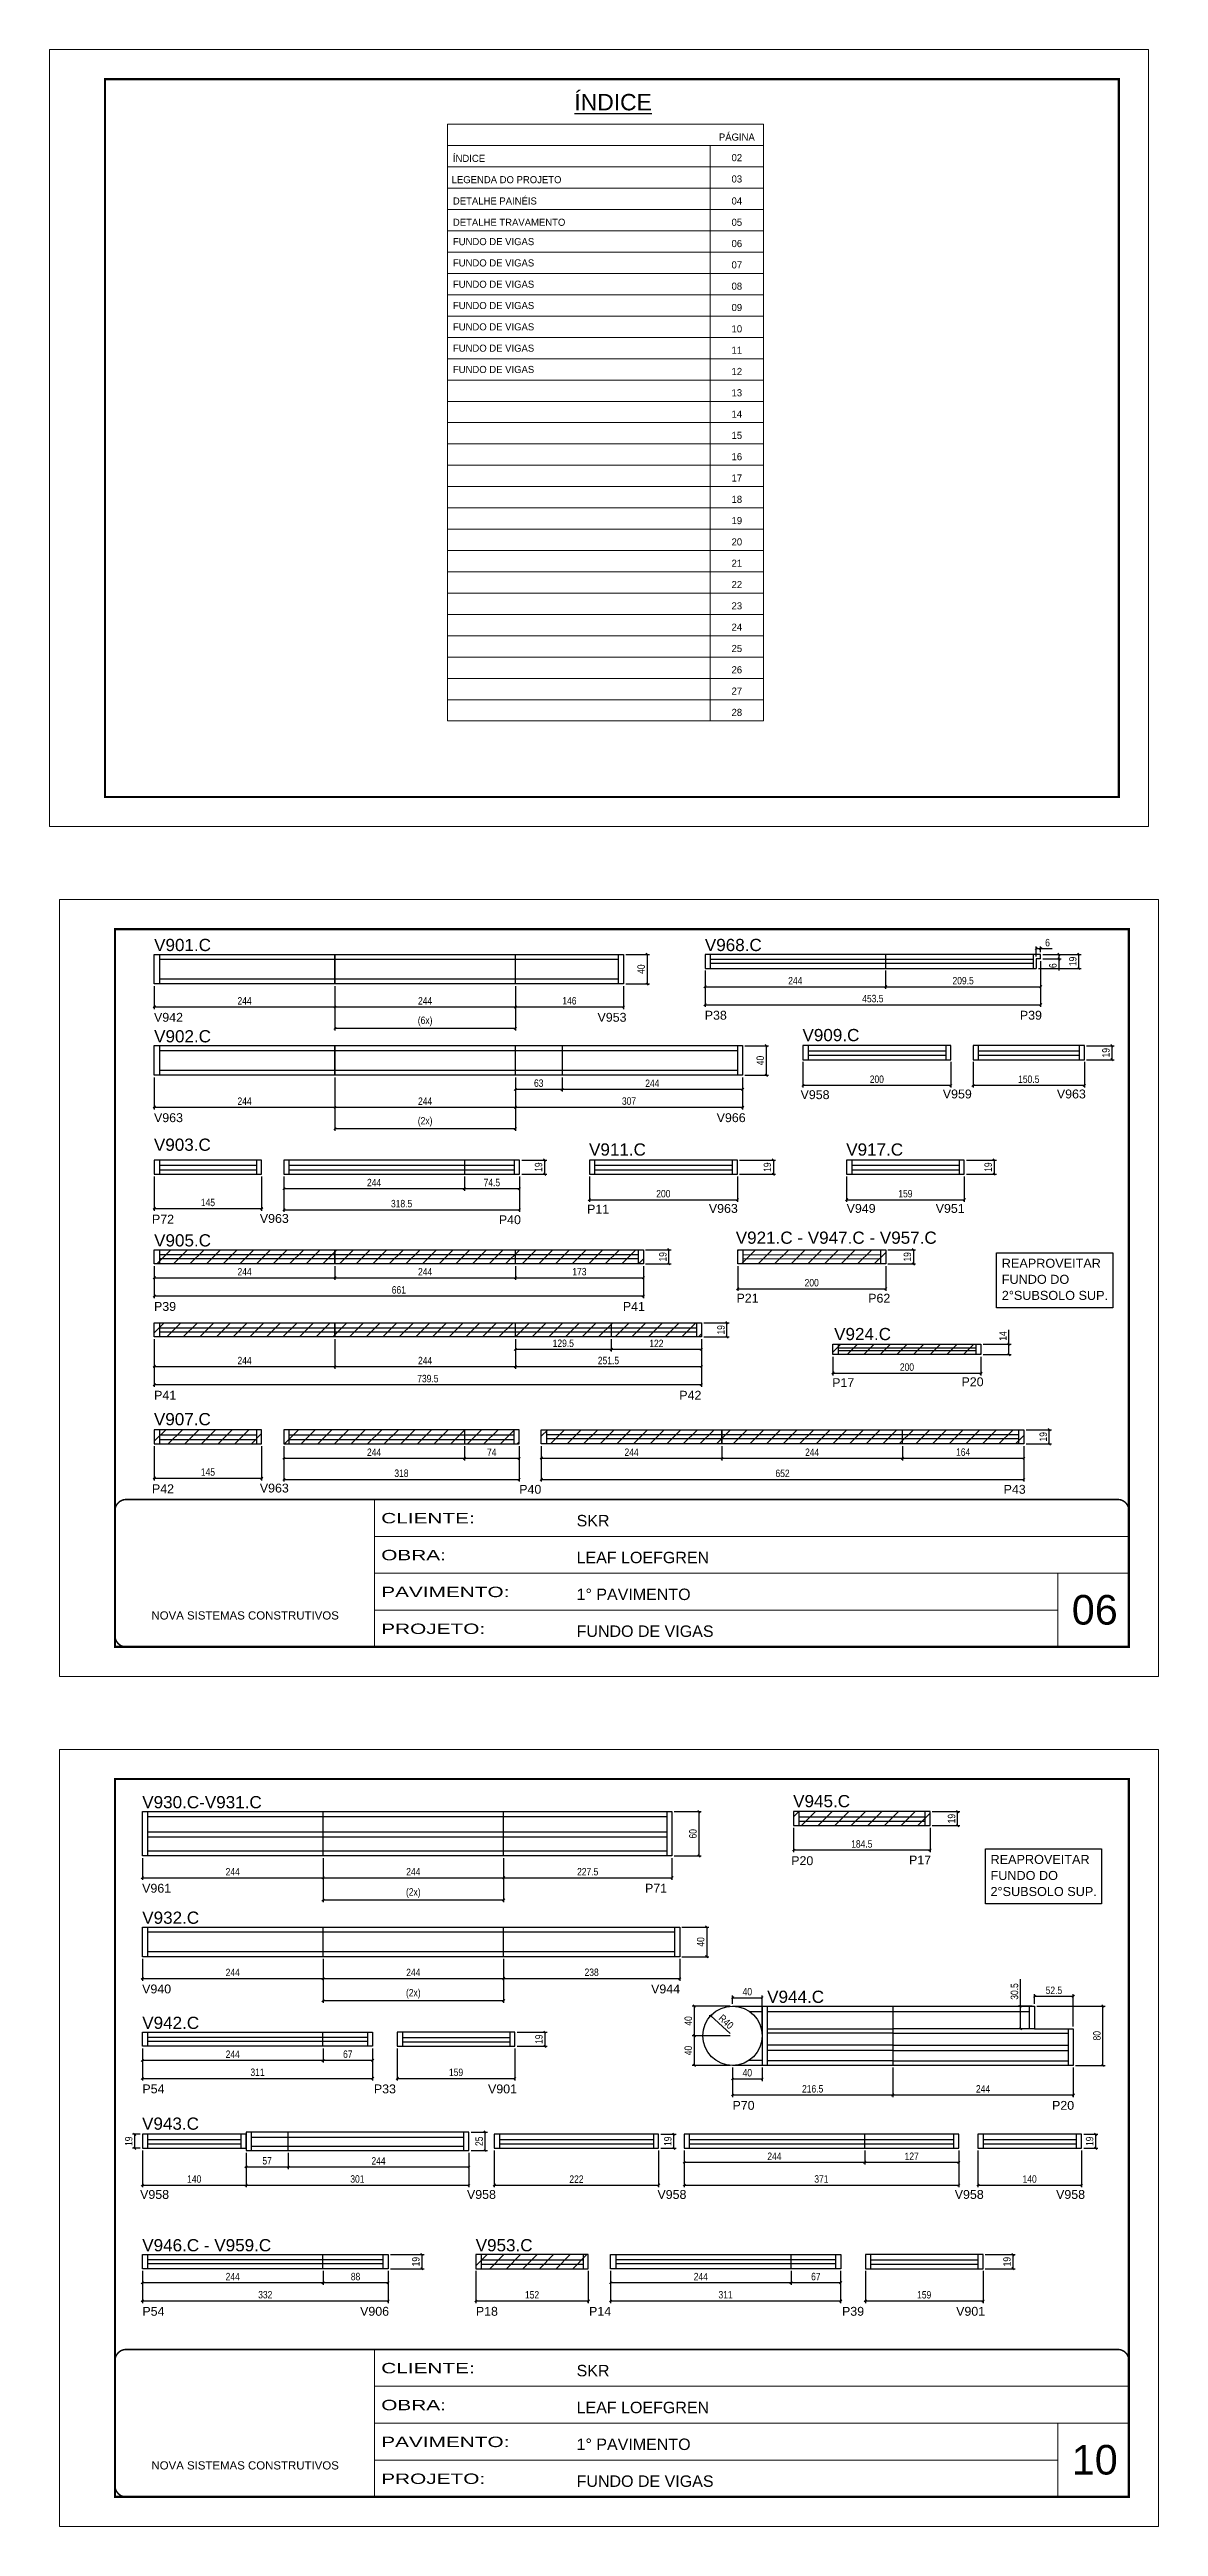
# Model space of a CAD drawing. Extents: x 1959 to 8212, y 239 to 4735.
# Drawn here: x 3544 to 5042, y 1388 to 4735 of the extents above; entities that cross this region are included whole.
import ezdxf
from ezdxf.enums import TextEntityAlignment as Align

# ---------------------------------------------------------------- set-up
doc = ezdxf.new("R2010")
doc.units = 0
doc.linetypes.add('CONTINUO', pattern=[0])
doc.linetypes.add('DASHED', pattern=[0.75, 0.5, -0.25])
doc.layers.add('00 - FELIPE', color=6, linetype='Continuous', plot=False)
for name, color, linetype in [('5', 5, 'Continuous'), ('COTA', 241, 'Continuous'), ('NOMENCLATURA', 7, 'Continuous'), ('Painéis', 200, 'Continuous'), ('SARR_2.2x10', 60, 'Continuous'), ('SARR_2.2x7', 40, 'Continuous'), ('SARR_EDITAR', 141, 'Continuous')]:
    doc.layers.add(name, color=color, linetype=linetype)
for name, color, linetype, lineweight in [('CARIMBO', 255, 'Continuous', 9), ('Folhas', 255, 'Continuous', 9), ('REAPROVEITAMENTO', 251, 'Continuous', 9), ('SARRAFO DE PRESSAO', 251, 'DASHED', 9)]:
    doc.layers.add(name, color=color, linetype=linetype, lineweight=lineweight)
doc.styles.add('ARIAL', font='arial.ttf')
doc.styles.add('COTA TECNICA', font='techl___.ttf', dxfattribs={"height": 10})
doc.styles.add('COTA TECNICA-50', font='techl___.ttf', dxfattribs={"height": 10})
doc.styles.get("Standard").update_dxf_attribs({"font": 'arial.ttf'})
doc.styles.add('Tecnologia', font='')
doc.styles.get('Tecnologia').set_extended_font_data('Forgotten Futurist')
doc.dimstyles.new('COTA PAINEL-50', dxfattribs={"dimtxt": 10, "dimasz": 3, "dimexe": 3, "dimexo": 3, "dimgap": 3, "dimtad": 1, "dimdec": 1, "dimzin": 12, "dimdsep": 46, "dimtxsty": 'COTA TECNICA-50', "dimblk1": 'OBLIQUE', "dimblk2": 'OBLIQUE', "dimsah": 1, "dimcen": 0.9, "dimclrd": 4, "dimclre": 4, "dimclrt": 240, "dimadec": 1, "dimazin": 3, "dimtfac": 1, "dimtdec": 1, "dimtmove": 0, "dimatfit": 3, "dimfxl": 1, "dimtolj": 1, "dimtzin": 12, "dimarcsym": 0})
doc.dimstyles.new('PAINEL', dxfattribs={"dimtxt": 10, "dimasz": 3, "dimexe": 3, "dimexo": 3, "dimgap": 3, "dimtad": 1, "dimdec": 1, "dimzin": 12, "dimdsep": 46, "dimtxsty": 'COTA TECNICA', "dimblk1": 'OBLIQUE', "dimblk2": 'OBLIQUE', "dimsah": 1, "dimcen": 0.9, "dimclrd": 4, "dimclre": 4, "dimclrt": 240, "dimadec": 1, "dimazin": 3, "dimtfac": 1, "dimtdec": 1, "dimtmove": 0, "dimatfit": 3, "dimfxl": 1, "dimtolj": 1, "dimtzin": 12, "dimarcsym": 0})
pattern_1 = [(45, (0, 11.89), (-11.22532, 11.22532), [])]

msp = doc.modelspace()

# ---------------------------------------------------------------- texts
at = {"color": 0, "linetype": 'Continuous', "ltscale": 5, "style": 'ARIAL'}
msp.add_text('%%UÍNDICE', height=22.118, dxfattribs=at).set_placement((4305.35, 4653.07), align=Align.CENTER)
for s, height, p in [('REAPROVEITAR ', 12.2353, (4830.56, 3088.95)), ('FUNDO DO', 12.235, (4830.56, 3067.24)), ('2°SUBSOLO SUP.', 12.2353, (4830.56, 3045.53)), ('REAPROVEITAR ', 12.2353, (4815.31, 2283.37)), ('2°SUBSOLO SUP.', 12.2353, (4815.31, 2239.96)), ('FUNDO DO', 12.235, (4815.31, 2261.66))]:
    msp.add_text(s, height=height, dxfattribs=at).set_placement(p)
at = {"layer": '5', "linetype": 'Continuous'}
for s, rotation, p in [('V942', 359.99996, (3684.93, 3421.44)), ('V953', 359.99996, (4284.27, 3421.44)), ('P38', 359.99996, (4429.16, 3424.25)), ('P39', 359.99996, (4854.99, 3424.25)), ('V958', 359.99996, (4558.63, 3316.89)), ('V959', 359.99996, (4750.86, 3317.84)), ('V963', 359.99996, (4904.98, 3317.84)), ('V963', 359.99996, (3684.93, 3285.79)), ('V966', 359.99996, (4445.27, 3285.79)), ('P72', 359.99996, (3682.2, 3148.69)), ('V963', 359.99996, (3827.93, 3149.64)), ('P40', 0.00004, (4150.9, 3147.93)), ('P11', 359.99996, (4270.15, 3162.23)), ('V963', 359.99996, (4434.7, 3163.18)), ('V949', 0.00004, (4620.91, 3163.18)), ('V951', 359.99996, (4741.27, 3163.18)), ('P21', 359.99996, (4472.07, 3042.04)), ('P62', 359.99996, (4650.07, 3041.87)), ('P39', 359.99996, (3684.93, 3030.71)), ('P41', 359.99996, (4318.47, 3030.71)), ('P41', 0.00004, (3685.08, 2910.71)), ('P42', 0.00004, (4394.79, 2910.71)), ('P17', 359.99996, (4601.33, 2927.75)), ('P20', 359.99996, (4776.12, 2928.91)), ('P42', 359.99996, (3682.2, 2784.33)), ('V963', 359.99996, (3827.93, 2785.28)), ('P40', 0.00004, (4178.49, 2783.57)), ('P43', 0.00004, (4833.07, 2783.57)), ('P20', 359.99996, (4546.01, 2281.75)), ('P17', 359.99996, (4705.21, 2282.7)), ('V961', 359.99996, (3668.9, 2244.51)), ('P71', 0.00004, (4348.45, 2244.51)), ('V940', 359.99996, (3668.9, 2108.41)), ('V944', 359.99996, (4356.66, 2108.41)), ('P54', 359.99996, (3669.23, 1973.34)), ('P33', 359.99996, (3982.08, 1973.34)), ('V901', 359.99996, (4136.31, 1973.34)), ('P70', 359.99996, (4466.67, 1951.09)), ('P20', 359.99996, (4898.46, 1951.09)), ('V958', 359.99996, (3666.17, 1830.71)), ('V958', 359.99996, (4107.83, 1830.71)), ('V958', 359.99996, (4365.26, 1830.71)), ('V958', 359.99996, (4767, 1830.71)), ('V958', 359.99996, (4903.94, 1830.71)), ('P54', 359.99996, (3669.23, 1672.8)), ('V906', 359.99996, (3963.44, 1672.8)), ('P18', 359.99996, (4119.84, 1672.8)), ('P14', 359.99996, (4272.81, 1672.8)), ('P39', 359.99996, (4614.65, 1672.8)), ('V901', 359.99996, (4768.88, 1672.8))]:
    msp.add_text(s, height=12, rotation=rotation, dxfattribs=at).set_placement(p)
at = {"layer": 'CARIMBO', "style": 'Tecnologia'}
for s, p in [('PÁGINA', (4472.53, 4612.18)), ('02', (4472.53, 4584.35)), ('03', (4472.53, 4555.55)), ('04', (4472.53, 4525.79)), ('05', (4472.53, 4496.99)), ('06', (4472.53, 4468.2)), ('07', (4472.53, 4439.4)), ('08', (4472.53, 4410.61)), ('09', (4472.53, 4381.81)), ('10', (4472.53, 4353.01)), ('11', (4472.53, 4324.22)), ('12', (4472.53, 4295.42)), ('13', (4472.53, 4266.62)), ('14', (4472.53, 4237.83)), ('15', (4472.53, 4209.03)), ('16', (4472.53, 4180.24)), ('17', (4472.53, 4151.44)), ('18', (4472.53, 4122.64)), ('19', (4472.53, 4093.85)), ('20', (4472.53, 4065.05)), ('21', (4472.53, 4036.25)), ('22', (4472.53, 4007.46)), ('23', (4472.53, 3978.66)), ('24', (4472.53, 3949.87)), ('25', (4472.53, 3921.07)), ('26', (4472.53, 3892.27)), ('27', (4472.53, 3863.48)), ('28', (4472.53, 3834.68))]:
    msp.add_text(s, height=9.599, dxfattribs=at).set_placement(p, align=Align.CENTER)
at = {"layer": 'CARIMBO'}
for s, height, style, p in [('ÍNDICE', 9.599, 'Tecnologia', (4088.86, 4583.38)), ('LEGENDA DO PROJETO', 9.5987, 'Tecnologia', (4087.15, 4554.59)), ('DETALHE PAINÉIS', 9.5987, 'Tecnologia', (4088.86, 4525.79)), ('DETALHE TRAVAMENTO', 9.5987, 'Tecnologia', (4088.86, 4496.99)), ('FUNDO DE VIGAS', 9.5987, 'Tecnologia', (4088.86, 4470.87)), ('FUNDO DE VIGAS', 9.5987, 'Tecnologia', (4088.86, 4442.08)), ('FUNDO DE VIGAS', 9.5987, 'Tecnologia', (4088.86, 4413.28)), ('FUNDO DE VIGAS', 9.5987, 'Tecnologia', (4088.86, 4384.49)), ('FUNDO DE VIGAS', 9.5987, 'Tecnologia', (4088.86, 4355.69)), ('FUNDO DE VIGAS', 9.5987, 'Tecnologia', (4088.86, 4326.89)), ('FUNDO DE VIGAS', 9.5987, 'Tecnologia', (4088.86, 4298.1)), ('06', 40, 'ARIAL', (4925.13, 2606.79)), ('10', 40, 'ARIAL', (4925.13, 1458.21))]:
    msp.add_text(s, height=height, dxfattribs=dict(at, style=style)).set_placement(p)
at = {"layer": 'NOMENCLATURA', "linetype": 'Continuous'}
for s, p in [('V901.C', (3685.1, 3516.95)), ('V968.C', (4429.33, 3516.95)), ('V902.C', (3685.1, 3393.57)), ('V909.C', (4561.25, 3395.19)), ('V903.C', (3684.83, 3247.04)), ('V911.C', (4272.78, 3240.53)), ('V917.C', (4620.35, 3240.53)), ('V905.C', (3685.1, 3117.78)), ('V921.C - V947.C - V957.C', (4471.06, 3121.39)), ('V924.C', (4604, 2991.17)), ('V907.C', (3684.83, 2876.18)), ('V945.C', (4548.63, 2360)), ('V930.C-V931.C', (3669.07, 2358.57)), ('V932.C', (3669.07, 2202.47)), ('V944.C', (4513.51, 2095.61)), ('V942.C', (3669.07, 2060.4)), ('V943.C', (3668.8, 1924.17)), ('V946.C - V959.C', (3669.07, 1759.87)), ('V953.C', (4119.64, 1759.87))]:
    msp.add_text(s, height=16.5, dxfattribs=at).set_placement(p)

# ---------------------------------------------------------------- blocks, each defined once
blk = doc.blocks.new('9999999999')
at = {"color": 30, "linetype": 'CONTINUO'}
for p, q in [((98564.6, 34230.2), (98564.6, 34429.4)), ((98564.6, 34379.6), (99584, 34379.6)), ((98564.6, 34329.8), (99488, 34329.8)), ((99584, 34329.8), (99488, 34329.8)), ((99488, 34329.8), (99488, 34230.2)), ((98564.6, 34280), (99488, 34280))]:
    blk.add_line(p, q, dxfattribs=at)
at = {"color": 30, "linetype": 'CONTINUO', "const_width": 2}
blk.add_lwpolyline([(99584, 34230.2), (99584, 34414.4, 0.414214), (99569, 34429.4), (98229, 34429.4, 0.414214), (98214, 34414.4), (98214, 34245.2, 0.414214), (98229, 34230.2), (99584, 34230.2)], format="xyb", dxfattribs=at)
at = {"layer": 'Folhas'}
blk.add_lwpolyline([(98139, 34190.2), (99624, 34190.2), (99624, 35240.2), (98139, 35240.2)], close=True, dxfattribs=at)
at = {"layer": 'Folhas', "color": 30, "const_width": 3}
blk.add_lwpolyline([(98214, 34230.2), (99584, 34230.2), (99584, 35200.2), (98214, 35200.2)], close=True, dxfattribs=at)
at = {"color": 7, "linetype": 'Continuous', "ltscale": 5, "style": 'ARIAL'}
for s, height, p in [('SKR', 15.48, (98837.7, 34393.1)), ('LEAF LOEFGREN', 15.483, (98837.7, 34343.3)), ('1° PAVIMENTO', 15.483, (98837.7, 34293.5)), ('NOVA SISTEMAS CONSTRUTIVOS', 11.059, (98263.2, 34267.2)), ('FUNDO DE VIGAS', 15.483, (98837.7, 34243.7))]:
    blk.add_text(s, height=height, dxfattribs=at).set_placement(p)
at = {"layer": 'Folhas', "color": 7, "style": 'Tecnologia', "width": 1.5}
for s, p in [('CLIENTE:', (98573.7, 34397.2)), ('OBRA:', (98573.7, 34347.3)), ('PAVIMENTO:', (98573.7, 34297.5)), ('PROJETO:', (98573.7, 34247.7))]:
    blk.add_text(s, height=14, dxfattribs=at).set_placement(p)
blk = doc.blocks.new('_Oblique')
at = {"color": 0, "linetype": 'ByBlock', "lineweight": -2}
blk.add_line((-0.5, -0.5), (0.5, 0.5), dxfattribs=at)
blk = doc.blocks.new('*D10')
at = {"layer": 'COTA', "color": 4, "linetype": 'ByBlock', "lineweight": -2, "transparency": 16777216}
for p, q in [((3685.3, 3469.5), (3685.3, 3438.6)), ((3929.3, 3469.5), (3929.3, 3438.6)), ((3685.3, 3441.6), (3929.3, 3441.6))]:
    blk.add_line(p, q, dxfattribs=at)
at = {"layer": 'Defpoints', "color": 0, "linetype": 'ByBlock', "transparency": 16777216}
for p in [(3685.3, 3472.5), (3929.3, 3472.5), (3929.3, 3441.6)]:
    blk.add_point(p, dxfattribs=at)
at = {"layer": 'COTA', "color": 4, "linetype": 'ByBlock', "lineweight": -2, "transparency": 16777216, "xscale": 3, "yscale": 3, "zscale": 3, "rotation": 180}
blk.add_blockref('_Oblique', (3685.3, 3441.6), dxfattribs=at)
at = {"layer": 'COTA', "color": 4, "linetype": 'ByBlock', "lineweight": -2, "transparency": 16777216, "xscale": 3, "yscale": 3, "zscale": 3}
blk.add_blockref('_Oblique', (3929.3, 3441.6), dxfattribs=at)
at = {"layer": 'COTA', "color": 240, "linetype": 'ByBlock', "transparency": 16777216, "insert": (3807.3, 3449.7), "char_height": 10, "attachment_point": 5, "style": 'COTA TECNICA-50'}
blk.add_mtext('\\A1;244', dxfattribs=at)
blk = doc.blocks.new('*D11')
at = {"layer": 'COTA', "color": 4, "linetype": 'ByBlock', "lineweight": -2, "transparency": 16777216}
for p, q in [((3929.3, 3469.5), (3929.3, 3438.6)), ((4173.3, 3469.5), (4173.3, 3438.6)), ((3929.3, 3441.6), (4173.3, 3441.6))]:
    blk.add_line(p, q, dxfattribs=at)
at = {"layer": 'Defpoints', "color": 0, "linetype": 'ByBlock', "transparency": 16777216}
for p in [(3929.3, 3472.5), (4173.3, 3472.5), (4173.3, 3441.6)]:
    blk.add_point(p, dxfattribs=at)
at = {"layer": 'COTA', "color": 4, "linetype": 'ByBlock', "lineweight": -2, "transparency": 16777216, "xscale": 3, "yscale": 3, "zscale": 3, "rotation": 180}
blk.add_blockref('_Oblique', (3929.3, 3441.6), dxfattribs=at)
at = {"layer": 'COTA', "color": 4, "linetype": 'ByBlock', "lineweight": -2, "transparency": 16777216, "xscale": 3, "yscale": 3, "zscale": 3}
blk.add_blockref('_Oblique', (4173.3, 3441.6), dxfattribs=at)
at = {"layer": 'COTA', "color": 240, "linetype": 'ByBlock', "transparency": 16777216, "insert": (4051.3, 3449.7), "char_height": 10, "attachment_point": 5, "style": 'COTA TECNICA-50'}
blk.add_mtext('\\A1;244', dxfattribs=at)
blk = doc.blocks.new('*D12')
at = {"layer": 'COTA', "color": 4, "lineweight": -2, "transparency": 16777216}
for p, q in [((4173.3, 3469.5), (4173.3, 3438.6)), ((4319.3, 3469.5), (4319.3, 3438.6)), ((4173.3, 3441.6), (4319.3, 3441.6))]:
    blk.add_line(p, q, dxfattribs=at)
at = {"layer": 'Defpoints', "color": 0, "transparency": 16777216}
for p in [(4173.3, 3472.5), (4319.3, 3472.5), (4319.3, 3441.6)]:
    blk.add_point(p, dxfattribs=at)
at = {"layer": 'COTA', "color": 4, "lineweight": -2, "transparency": 16777216, "xscale": 3, "yscale": 3, "zscale": 3, "rotation": 180}
blk.add_blockref('_Oblique', (4173.3, 3441.6), dxfattribs=at)
at = {"layer": 'COTA', "color": 4, "lineweight": -2, "transparency": 16777216, "xscale": 3, "yscale": 3, "zscale": 3}
blk.add_blockref('_Oblique', (4319.3, 3441.6), dxfattribs=at)
at = {"layer": 'COTA', "color": 240, "transparency": 16777216, "insert": (4246.3, 3449.7), "char_height": 10, "attachment_point": 5, "style": 'COTA TECNICA'}
blk.add_mtext('\\A1;146', dxfattribs=at)
blk = doc.blocks.new('*D13')
at = {"layer": 'COTA', "color": 4, "lineweight": -2, "transparency": 16777216}
for p, q in [((4322.3, 3512.5), (4354.3, 3512.5)), ((4351.3, 3512.5), (4351.3, 3472.5)), ((4322.3, 3472.5), (4354.3, 3472.5))]:
    blk.add_line(p, q, dxfattribs=at)
at = {"layer": 'Defpoints', "color": 0, "transparency": 16777216}
for p in [(4319.3, 3512.5), (4319.3, 3472.5), (4351.3, 3472.5)]:
    blk.add_point(p, dxfattribs=at)
at = {"layer": 'COTA', "color": 4, "lineweight": -2, "transparency": 16777216, "xscale": 3, "yscale": 3, "zscale": 3}
for p, rotation in [((4351.3, 3512.5), 90), ((4351.3, 3472.5), 270)]:
    blk.add_blockref('_Oblique', p, dxfattribs=dict(at, rotation=rotation))
at = {"layer": 'COTA', "color": 240, "transparency": 16777216, "insert": (4343.2, 3492.5), "char_height": 10, "attachment_point": 5, "rotation": 90, "style": 'COTA TECNICA'}
blk.add_mtext('\\A1;40', dxfattribs=at)
blk = doc.blocks.new('*D14')
at = {"layer": 'COTA', "color": 4, "lineweight": -2, "transparency": 16777216}
for p, q in [((3929.3, 3469.5), (3929.3, 3409.6)), ((4173.3, 3469.5), (4173.3, 3409.6)), ((3929.3, 3412.6), (4173.3, 3412.6))]:
    blk.add_line(p, q, dxfattribs=at)
at = {"layer": 'Defpoints', "color": 0, "transparency": 16777216}
for p in [(3929.3, 3472.5), (4173.3, 3472.5), (4173.3, 3412.6)]:
    blk.add_point(p, dxfattribs=at)
at = {"layer": 'COTA', "color": 4, "lineweight": -2, "transparency": 16777216, "xscale": 3, "yscale": 3, "zscale": 3, "rotation": 180}
blk.add_blockref('_Oblique', (3929.3, 3412.6), dxfattribs=at)
at = {"layer": 'COTA', "color": 4, "lineweight": -2, "transparency": 16777216, "xscale": 3, "yscale": 3, "zscale": 3}
blk.add_blockref('_Oblique', (4173.3, 3412.6), dxfattribs=at)
at = {"layer": 'COTA', "color": 240, "transparency": 16777216, "insert": (4051.3, 3421.9), "char_height": 10, "attachment_point": 5, "style": 'COTA TECNICA'}
blk.add_mtext('\\A1;(6x)', dxfattribs=at)
blk = doc.blocks.new('*D16')
at = {"layer": 'COTA', "color": 4, "lineweight": -2, "transparency": 16777216}
for p, q in [((4429.5, 3490.5), (4429.5, 3441.5)), ((4883, 3503.5), (4883, 3441.5)), ((4429.5, 3444.5), (4883, 3444.5))]:
    blk.add_line(p, q, dxfattribs=at)
at = {"layer": 'Defpoints', "color": 0, "transparency": 16777216}
for p in [(4429.5, 3493.5), (4883, 3506.5), (4883, 3444.5)]:
    blk.add_point(p, dxfattribs=at)
at = {"layer": 'COTA', "color": 4, "lineweight": -2, "transparency": 16777216, "xscale": 3, "yscale": 3, "zscale": 3, "rotation": 180}
blk.add_blockref('_Oblique', (4429.5, 3444.5), dxfattribs=at)
at = {"layer": 'COTA', "color": 4, "lineweight": -2, "transparency": 16777216, "xscale": 3, "yscale": 3, "zscale": 3}
blk.add_blockref('_Oblique', (4883, 3444.5), dxfattribs=at)
at = {"layer": 'COTA', "color": 240, "transparency": 16777216, "insert": (4656.3, 3452.7), "char_height": 10, "attachment_point": 5, "style": 'COTA TECNICA'}
blk.add_mtext('\\A1;453.5', dxfattribs=at)
blk = doc.blocks.new('*D17')
at = {"layer": 'COTA', "color": 4, "lineweight": -2, "transparency": 16777216}
for p, q in [((4429.5, 3490.5), (4429.5, 3465.8)), ((4673.5, 3490.5), (4673.5, 3465.8)), ((4429.5, 3468.8), (4673.5, 3468.8))]:
    blk.add_line(p, q, dxfattribs=at)
at = {"layer": 'Defpoints', "color": 0, "transparency": 16777216}
for p in [(4429.5, 3493.5), (4673.5, 3493.5), (4673.5, 3468.8)]:
    blk.add_point(p, dxfattribs=at)
at = {"layer": 'COTA', "color": 4, "lineweight": -2, "transparency": 16777216, "xscale": 3, "yscale": 3, "zscale": 3, "rotation": 180}
blk.add_blockref('_Oblique', (4429.5, 3468.8), dxfattribs=at)
at = {"layer": 'COTA', "color": 4, "lineweight": -2, "transparency": 16777216, "xscale": 3, "yscale": 3, "zscale": 3}
blk.add_blockref('_Oblique', (4673.5, 3468.8), dxfattribs=at)
at = {"layer": 'COTA', "color": 240, "transparency": 16777216, "insert": (4551.5, 3476.9), "char_height": 10, "attachment_point": 5, "style": 'COTA TECNICA'}
blk.add_mtext('\\A1;244', dxfattribs=at)
blk = doc.blocks.new('*D18')
at = {"layer": 'COTA', "color": 4, "lineweight": -2, "transparency": 16777216}
for p, q in [((4673.5, 3490.5), (4673.5, 3465.8)), ((4883, 3503.5), (4883, 3465.8)), ((4673.5, 3468.8), (4883, 3468.8))]:
    blk.add_line(p, q, dxfattribs=at)
at = {"layer": 'Defpoints', "color": 0, "transparency": 16777216}
for p in [(4673.5, 3493.5), (4883, 3506.5), (4883, 3468.8)]:
    blk.add_point(p, dxfattribs=at)
at = {"layer": 'COTA', "color": 4, "lineweight": -2, "transparency": 16777216, "xscale": 3, "yscale": 3, "zscale": 3, "rotation": 180}
blk.add_blockref('_Oblique', (4673.5, 3468.8), dxfattribs=at)
at = {"layer": 'COTA', "color": 4, "lineweight": -2, "transparency": 16777216, "xscale": 3, "yscale": 3, "zscale": 3}
blk.add_blockref('_Oblique', (4883, 3468.8), dxfattribs=at)
at = {"layer": 'COTA', "color": 240, "transparency": 16777216, "insert": (4778.3, 3476.9), "char_height": 10, "attachment_point": 5, "style": 'COTA TECNICA'}
blk.add_mtext('\\A1;209.5', dxfattribs=at)
blk = doc.blocks.new('*D19')
at = {"layer": 'COTA', "color": 4, "lineweight": -2, "transparency": 16777216}
for p, q in [((4877, 3509.5), (4877, 3523.2)), ((4877, 3520.2), (4883, 3520.2)), ((4883, 3515.5), (4883, 3523.2)), ((4883, 3520.2), (4898.7, 3520.2))]:
    blk.add_line(p, q, dxfattribs=at)
at = {"layer": 'Defpoints', "color": 0, "transparency": 16777216}
for p in [(4883, 3520.2), (4877, 3506.5), (4883, 3512.5)]:
    blk.add_point(p, dxfattribs=at)
at = {"layer": 'COTA', "color": 4, "lineweight": -2, "transparency": 16777216, "xscale": 3, "yscale": 3, "zscale": 3, "rotation": 180}
blk.add_blockref('_Oblique', (4877, 3520.2), dxfattribs=at)
at = {"layer": 'COTA', "color": 4, "lineweight": -2, "transparency": 16777216, "xscale": 3, "yscale": 3, "zscale": 3}
blk.add_blockref('_Oblique', (4883, 3520.2), dxfattribs=at)
at = {"layer": 'COTA', "color": 240, "transparency": 16777216, "insert": (4892.4, 3528.3), "char_height": 10, "attachment_point": 5, "style": 'COTA TECNICA'}
blk.add_mtext('\\A1;6', dxfattribs=at)
blk = doc.blocks.new('*D20')
at = {"layer": 'COTA', "color": 4, "lineweight": -2, "transparency": 16777216}
for p, q in [((4880, 3493.5), (4937.6, 3493.5)), ((4886, 3512.5), (4937.6, 3512.5)), ((4934.6, 3493.5), (4934.6, 3512.5))]:
    blk.add_line(p, q, dxfattribs=at)
at = {"layer": 'Defpoints', "color": 0, "transparency": 16777216}
for p in [(4877, 3493.5), (4883, 3512.5), (4934.6, 3512.5)]:
    blk.add_point(p, dxfattribs=at)
at = {"layer": 'COTA', "color": 4, "lineweight": -2, "transparency": 16777216, "xscale": 3, "yscale": 3, "zscale": 3}
for p, rotation in [((4934.6, 3512.5), 90), ((4934.6, 3493.5), 270)]:
    blk.add_blockref('_Oblique', p, dxfattribs=dict(at, rotation=rotation))
at = {"layer": 'COTA', "color": 240, "transparency": 16777216, "insert": (4926.5, 3503), "char_height": 10, "attachment_point": 5, "rotation": 90, "style": 'COTA TECNICA'}
blk.add_mtext('\\A1;19', dxfattribs=at)
blk = doc.blocks.new('*D21')
at = {"layer": 'COTA', "color": 4, "lineweight": -2, "transparency": 16777216}
for p, q in [((4886, 3512.5), (4910.8, 3512.5)), ((4886, 3506.5), (4910.8, 3506.5)), ((4907.8, 3512.5), (4907.8, 3506.5)), ((4907.8, 3506.5), (4907.8, 3490.8))]:
    blk.add_line(p, q, dxfattribs=at)
at = {"layer": 'Defpoints', "color": 0, "transparency": 16777216}
for p in [(4883, 3512.5), (4883, 3506.5), (4907.8, 3506.5)]:
    blk.add_point(p, dxfattribs=at)
at = {"layer": 'COTA', "color": 4, "lineweight": -2, "transparency": 16777216, "xscale": 3, "yscale": 3, "zscale": 3}
for p, rotation in [((4907.8, 3512.5), 90), ((4907.8, 3506.5), 270)]:
    blk.add_blockref('_Oblique', p, dxfattribs=dict(at, rotation=rotation))
at = {"layer": 'COTA', "color": 240, "transparency": 16777216, "insert": (4899.7, 3497.2), "char_height": 10, "attachment_point": 5, "rotation": 90, "style": 'COTA TECNICA'}
blk.add_mtext('\\A1;6', dxfattribs=at)
blk = doc.blocks.new('*D22')
at = {"layer": 'COTA', "color": 4, "linetype": 'ByBlock', "lineweight": -2, "transparency": 16777216}
for p, q in [((3685.3, 3346.1), (3685.3, 3303)), ((3929.3, 3346.1), (3929.3, 3303)), ((3685.3, 3306), (3929.3, 3306))]:
    blk.add_line(p, q, dxfattribs=at)
at = {"layer": 'Defpoints', "color": 0, "linetype": 'ByBlock', "transparency": 16777216}
for p in [(3685.3, 3349.1), (3929.3, 3349.1), (3929.3, 3306)]:
    blk.add_point(p, dxfattribs=at)
at = {"layer": 'COTA', "color": 4, "linetype": 'ByBlock', "lineweight": -2, "transparency": 16777216, "xscale": 3, "yscale": 3, "zscale": 3, "rotation": 180}
blk.add_blockref('_Oblique', (3685.3, 3306), dxfattribs=at)
at = {"layer": 'COTA', "color": 4, "linetype": 'ByBlock', "lineweight": -2, "transparency": 16777216, "xscale": 3, "yscale": 3, "zscale": 3}
blk.add_blockref('_Oblique', (3929.3, 3306), dxfattribs=at)
at = {"layer": 'COTA', "color": 240, "linetype": 'ByBlock', "transparency": 16777216, "insert": (3807.3, 3314.1), "char_height": 10, "attachment_point": 5, "style": 'COTA TECNICA-50'}
blk.add_mtext('\\A1;244', dxfattribs=at)
blk = doc.blocks.new('*D23')
at = {"layer": 'COTA', "color": 4, "linetype": 'ByBlock', "lineweight": -2, "transparency": 16777216}
for p, q in [((3929.3, 3346.1), (3929.3, 3303)), ((4173.3, 3346.1), (4173.3, 3303)), ((3929.3, 3306), (4173.3, 3306))]:
    blk.add_line(p, q, dxfattribs=at)
at = {"layer": 'Defpoints', "color": 0, "linetype": 'ByBlock', "transparency": 16777216}
for p in [(3929.3, 3349.1), (4173.3, 3349.1), (4173.3, 3306)]:
    blk.add_point(p, dxfattribs=at)
at = {"layer": 'COTA', "color": 4, "linetype": 'ByBlock', "lineweight": -2, "transparency": 16777216, "xscale": 3, "yscale": 3, "zscale": 3, "rotation": 180}
blk.add_blockref('_Oblique', (3929.3, 3306), dxfattribs=at)
at = {"layer": 'COTA', "color": 4, "linetype": 'ByBlock', "lineweight": -2, "transparency": 16777216, "xscale": 3, "yscale": 3, "zscale": 3}
blk.add_blockref('_Oblique', (4173.3, 3306), dxfattribs=at)
at = {"layer": 'COTA', "color": 240, "linetype": 'ByBlock', "transparency": 16777216, "insert": (4051.3, 3314.1), "char_height": 10, "attachment_point": 5, "style": 'COTA TECNICA-50'}
blk.add_mtext('\\A1;244', dxfattribs=at)
blk = doc.blocks.new('*D24')
at = {"layer": 'COTA', "color": 4, "lineweight": -2, "transparency": 16777216}
for p, q in [((4173.3, 3346.1), (4173.3, 3303)), ((4480.3, 3346.1), (4480.3, 3303)), ((4173.3, 3306), (4480.3, 3306))]:
    blk.add_line(p, q, dxfattribs=at)
at = {"layer": 'Defpoints', "color": 0, "transparency": 16777216}
for p in [(4173.3, 3349.1), (4480.3, 3349.1), (4480.3, 3306)]:
    blk.add_point(p, dxfattribs=at)
at = {"layer": 'COTA', "color": 4, "lineweight": -2, "transparency": 16777216, "xscale": 3, "yscale": 3, "zscale": 3, "rotation": 180}
blk.add_blockref('_Oblique', (4173.3, 3306), dxfattribs=at)
at = {"layer": 'COTA', "color": 4, "lineweight": -2, "transparency": 16777216, "xscale": 3, "yscale": 3, "zscale": 3}
blk.add_blockref('_Oblique', (4480.3, 3306), dxfattribs=at)
at = {"layer": 'COTA', "color": 240, "transparency": 16777216, "insert": (4326.8, 3314.2), "char_height": 10, "attachment_point": 5, "style": 'COTA TECNICA'}
blk.add_mtext('\\A1;307', dxfattribs=at)
blk = doc.blocks.new('*D26')
at = {"layer": 'COTA', "color": 4, "lineweight": -2, "transparency": 16777216}
for p, q in [((4483.3, 3389.1), (4515.3, 3389.1)), ((4512.3, 3389.1), (4512.3, 3349.1)), ((4483.3, 3349.1), (4515.3, 3349.1))]:
    blk.add_line(p, q, dxfattribs=at)
at = {"layer": 'Defpoints', "color": 0, "transparency": 16777216}
for p in [(4480.3, 3389.1), (4480.3, 3349.1), (4512.3, 3349.1)]:
    blk.add_point(p, dxfattribs=at)
at = {"layer": 'COTA', "color": 4, "lineweight": -2, "transparency": 16777216, "xscale": 3, "yscale": 3, "zscale": 3}
for p, rotation in [((4512.3, 3389.1), 90), ((4512.3, 3349.1), 270)]:
    blk.add_blockref('_Oblique', p, dxfattribs=dict(at, rotation=rotation))
at = {"layer": 'COTA', "color": 240, "transparency": 16777216, "insert": (4504.2, 3369.1), "char_height": 10, "attachment_point": 5, "rotation": 90, "style": 'COTA TECNICA'}
blk.add_mtext('\\A1;40', dxfattribs=at)
blk = doc.blocks.new('*D25')
at = {"layer": 'COTA', "color": 4, "lineweight": -2, "transparency": 16777216}
for p, q in [((3929.3, 3346.1), (3929.3, 3274)), ((4173.3, 3346.1), (4173.3, 3274)), ((3929.3, 3277), (4173.3, 3277))]:
    blk.add_line(p, q, dxfattribs=at)
at = {"layer": 'Defpoints', "color": 0, "transparency": 16777216}
for p in [(3929.3, 3349.1), (4173.3, 3349.1), (4173.3, 3277)]:
    blk.add_point(p, dxfattribs=at)
at = {"layer": 'COTA', "color": 4, "lineweight": -2, "transparency": 16777216, "xscale": 3, "yscale": 3, "zscale": 3, "rotation": 180}
blk.add_blockref('_Oblique', (3929.3, 3277), dxfattribs=at)
at = {"layer": 'COTA', "color": 4, "lineweight": -2, "transparency": 16777216, "xscale": 3, "yscale": 3, "zscale": 3}
blk.add_blockref('_Oblique', (4173.3, 3277), dxfattribs=at)
at = {"layer": 'COTA', "color": 240, "transparency": 16777216, "insert": (4051.3, 3286.2), "char_height": 10, "attachment_point": 5, "style": 'COTA TECNICA'}
blk.add_mtext('\\A1;(2x)', dxfattribs=at)
blk = doc.blocks.new('*D27')
at = {"layer": 'COTA', "color": 4, "lineweight": -2, "transparency": 16777216}
for p, q in [((4173.3, 3346.1), (4173.3, 3327.2)), ((4173.3, 3330.2), (4236.3, 3330.2)), ((4236.3, 3346.1), (4236.3, 3327.2))]:
    blk.add_line(p, q, dxfattribs=at)
at = {"layer": 'Defpoints', "color": 0, "transparency": 16777216}
for p in [(4173.3, 3349.1), (4236.3, 3349.1), (4236.3, 3330.2)]:
    blk.add_point(p, dxfattribs=at)
at = {"layer": 'COTA', "color": 4, "lineweight": -2, "transparency": 16777216, "xscale": 3, "yscale": 3, "zscale": 3, "rotation": 180}
blk.add_blockref('_Oblique', (4173.3, 3330.2), dxfattribs=at)
at = {"layer": 'COTA', "color": 4, "lineweight": -2, "transparency": 16777216, "xscale": 3, "yscale": 3, "zscale": 3}
blk.add_blockref('_Oblique', (4236.3, 3330.2), dxfattribs=at)
at = {"layer": 'COTA', "color": 240, "transparency": 16777216, "insert": (4204.8, 3338.4), "char_height": 10, "attachment_point": 5, "style": 'COTA TECNICA'}
blk.add_mtext('\\A1;63', dxfattribs=at)
blk = doc.blocks.new('*D28')
at = {"layer": 'COTA', "color": 4, "lineweight": -2, "transparency": 16777216}
for p, q in [((4236.3, 3346.1), (4236.3, 3327.2)), ((4236.3, 3330.2), (4480.3, 3330.2)), ((4480.3, 3346.1), (4480.3, 3327.2))]:
    blk.add_line(p, q, dxfattribs=at)
at = {"layer": 'Defpoints', "color": 0, "transparency": 16777216}
for p in [(4236.3, 3349.1), (4480.3, 3349.1), (4480.3, 3330.2)]:
    blk.add_point(p, dxfattribs=at)
at = {"layer": 'COTA', "color": 4, "lineweight": -2, "transparency": 16777216, "xscale": 3, "yscale": 3, "zscale": 3, "rotation": 180}
blk.add_blockref('_Oblique', (4236.3, 3330.2), dxfattribs=at)
at = {"layer": 'COTA', "color": 4, "lineweight": -2, "transparency": 16777216, "xscale": 3, "yscale": 3, "zscale": 3}
blk.add_blockref('_Oblique', (4480.3, 3330.2), dxfattribs=at)
at = {"layer": 'COTA', "color": 240, "transparency": 16777216, "insert": (4358.3, 3338.3), "char_height": 10, "attachment_point": 5, "style": 'COTA TECNICA'}
blk.add_mtext('\\A1;244', dxfattribs=at)
blk = doc.blocks.new('*D29')
at = {"layer": 'COTA', "color": 4, "linetype": 'ByBlock', "lineweight": -2, "transparency": 16777216}
for p, q in [((3685.3, 3212.5), (3685.3, 3166.1)), ((3830.3, 3212.5), (3830.3, 3166.1)), ((3685.3, 3169.1), (3830.3, 3169.1))]:
    blk.add_line(p, q, dxfattribs=at)
at = {"layer": 'Defpoints', "color": 0, "linetype": 'ByBlock', "transparency": 16777216}
for p in [(3685.3, 3215.5), (3830.3, 3215.5), (3830.3, 3169.1)]:
    blk.add_point(p, dxfattribs=at)
at = {"layer": 'COTA', "color": 4, "linetype": 'ByBlock', "lineweight": -2, "transparency": 16777216, "xscale": 3, "yscale": 3, "zscale": 3, "rotation": 180}
blk.add_blockref('_Oblique', (3685.3, 3169.1), dxfattribs=at)
at = {"layer": 'COTA', "color": 4, "linetype": 'ByBlock', "lineweight": -2, "transparency": 16777216, "xscale": 3, "yscale": 3, "zscale": 3}
blk.add_blockref('_Oblique', (3830.3, 3169.1), dxfattribs=at)
at = {"layer": 'COTA', "color": 240, "linetype": 'ByBlock', "transparency": 16777216, "insert": (3757.8, 3177.2), "char_height": 10, "attachment_point": 5, "style": 'COTA TECNICA-50'}
blk.add_mtext('\\A1;145', dxfattribs=at)
blk = doc.blocks.new('*D30')
at = {"layer": 'COTA', "color": 4, "linetype": 'ByBlock', "lineweight": -2, "transparency": 16777216}
for p, q in [((3860.3, 3212.5), (3860.3, 3164.4)), ((4178.8, 3212.5), (4178.8, 3164.4)), ((3860.3, 3167.4), (4178.8, 3167.4))]:
    blk.add_line(p, q, dxfattribs=at)
at = {"layer": 'Defpoints', "color": 0, "linetype": 'ByBlock', "transparency": 16777216}
for p in [(3860.3, 3215.5), (4178.8, 3215.5), (4178.8, 3167.4)]:
    blk.add_point(p, dxfattribs=at)
at = {"layer": 'COTA', "color": 4, "linetype": 'ByBlock', "lineweight": -2, "transparency": 16777216, "xscale": 3, "yscale": 3, "zscale": 3, "rotation": 180}
blk.add_blockref('_Oblique', (3860.3, 3167.4), dxfattribs=at)
at = {"layer": 'COTA', "color": 4, "linetype": 'ByBlock', "lineweight": -2, "transparency": 16777216, "xscale": 3, "yscale": 3, "zscale": 3}
blk.add_blockref('_Oblique', (4178.8, 3167.4), dxfattribs=at)
at = {"layer": 'COTA', "color": 240, "linetype": 'ByBlock', "transparency": 16777216, "insert": (4019.5, 3175.6), "char_height": 10, "attachment_point": 5, "style": 'COTA TECNICA-50'}
blk.add_mtext('\\A1;318.5', dxfattribs=at)
blk = doc.blocks.new('*D31')
at = {"layer": 'COTA', "color": 4, "lineweight": -2, "transparency": 16777216}
for p, q in [((3860.3, 3212.5), (3860.3, 3193)), ((3860.3, 3196), (4104.3, 3196)), ((4104.3, 3212.5), (4104.3, 3193))]:
    blk.add_line(p, q, dxfattribs=at)
at = {"layer": 'Defpoints', "color": 0, "transparency": 16777216}
for p in [(3860.3, 3215.5), (4104.3, 3215.5), (4104.3, 3196)]:
    blk.add_point(p, dxfattribs=at)
at = {"layer": 'COTA', "color": 4, "lineweight": -2, "transparency": 16777216, "xscale": 3, "yscale": 3, "zscale": 3, "rotation": 180}
blk.add_blockref('_Oblique', (3860.3, 3196), dxfattribs=at)
at = {"layer": 'COTA', "color": 4, "lineweight": -2, "transparency": 16777216, "xscale": 3, "yscale": 3, "zscale": 3}
blk.add_blockref('_Oblique', (4104.3, 3196), dxfattribs=at)
at = {"layer": 'COTA', "color": 240, "transparency": 16777216, "insert": (3982.3, 3204.1), "char_height": 10, "attachment_point": 5, "style": 'COTA TECNICA'}
blk.add_mtext('\\A1;244', dxfattribs=at)
blk = doc.blocks.new('*D32')
at = {"layer": 'COTA', "color": 4, "lineweight": -2, "transparency": 16777216}
for p, q in [((4104.3, 3212.5), (4104.3, 3193)), ((4104.3, 3196), (4178.8, 3196)), ((4178.8, 3212.5), (4178.8, 3193))]:
    blk.add_line(p, q, dxfattribs=at)
at = {"layer": 'Defpoints', "color": 0, "transparency": 16777216}
for p in [(4104.3, 3215.5), (4178.8, 3215.5), (4178.8, 3196)]:
    blk.add_point(p, dxfattribs=at)
at = {"layer": 'COTA', "color": 4, "lineweight": -2, "transparency": 16777216, "xscale": 3, "yscale": 3, "zscale": 3, "rotation": 180}
blk.add_blockref('_Oblique', (4104.3, 3196), dxfattribs=at)
at = {"layer": 'COTA', "color": 4, "lineweight": -2, "transparency": 16777216, "xscale": 3, "yscale": 3, "zscale": 3}
blk.add_blockref('_Oblique', (4178.8, 3196), dxfattribs=at)
at = {"layer": 'COTA', "color": 240, "transparency": 16777216, "insert": (4141.5, 3204.1), "char_height": 10, "attachment_point": 5, "style": 'COTA TECNICA'}
blk.add_mtext('\\A1;74.5', dxfattribs=at)
blk = doc.blocks.new('*D33')
at = {"layer": 'COTA', "color": 4, "lineweight": -2, "transparency": 16777216}
for p, q in [((4181.8, 3234.5), (4215.7, 3234.5)), ((4181.8, 3215.5), (4215.7, 3215.5)), ((4212.7, 3234.5), (4212.7, 3215.5))]:
    blk.add_line(p, q, dxfattribs=at)
at = {"layer": 'Defpoints', "color": 0, "transparency": 16777216}
for p in [(4178.8, 3234.5), (4178.8, 3215.5), (4212.7, 3215.5)]:
    blk.add_point(p, dxfattribs=at)
at = {"layer": 'COTA', "color": 4, "lineweight": -2, "transparency": 16777216, "xscale": 3, "yscale": 3, "zscale": 3}
for p, rotation in [((4212.7, 3234.5), 90), ((4212.7, 3215.5), 270)]:
    blk.add_blockref('_Oblique', p, dxfattribs=dict(at, rotation=rotation))
at = {"layer": 'COTA', "color": 240, "transparency": 16777216, "insert": (4204.6, 3225), "char_height": 10, "attachment_point": 5, "rotation": 90, "style": 'COTA TECNICA'}
blk.add_mtext('\\A1;19', dxfattribs=at)
blk = doc.blocks.new('*D34')
at = {"layer": 'COTA', "color": 4, "linetype": 'ByBlock', "lineweight": -2, "transparency": 16777216}
for p, q in [((3685.3, 3091.3), (3685.3, 3072.5)), ((3929.3, 3091.3), (3929.3, 3072.5)), ((3685.3, 3075.5), (3929.3, 3075.5))]:
    blk.add_line(p, q, dxfattribs=at)
at = {"layer": 'Defpoints', "color": 0, "linetype": 'ByBlock', "transparency": 16777216}
for p in [(3685.3, 3094.3), (3929.3, 3094.3), (3929.3, 3075.5)]:
    blk.add_point(p, dxfattribs=at)
at = {"layer": 'COTA', "color": 4, "linetype": 'ByBlock', "lineweight": -2, "transparency": 16777216, "xscale": 3, "yscale": 3, "zscale": 3, "rotation": 180}
blk.add_blockref('_Oblique', (3685.3, 3075.5), dxfattribs=at)
at = {"layer": 'COTA', "color": 4, "linetype": 'ByBlock', "lineweight": -2, "transparency": 16777216, "xscale": 3, "yscale": 3, "zscale": 3}
blk.add_blockref('_Oblique', (3929.3, 3075.5), dxfattribs=at)
at = {"layer": 'COTA', "color": 240, "linetype": 'ByBlock', "transparency": 16777216, "insert": (3807.3, 3083.6), "char_height": 10, "attachment_point": 5, "style": 'COTA TECNICA-50'}
blk.add_mtext('\\A1;244', dxfattribs=at)
blk = doc.blocks.new('*D35')
at = {"layer": 'COTA', "color": 4, "linetype": 'ByBlock', "lineweight": -2, "transparency": 16777216}
for p, q in [((3929.3, 3091.3), (3929.3, 3072.5)), ((4173.3, 3091.3), (4173.3, 3072.5)), ((3929.3, 3075.5), (4173.3, 3075.5))]:
    blk.add_line(p, q, dxfattribs=at)
at = {"layer": 'Defpoints', "color": 0, "linetype": 'ByBlock', "transparency": 16777216}
for p in [(3929.3, 3094.3), (4173.3, 3094.3), (4173.3, 3075.5)]:
    blk.add_point(p, dxfattribs=at)
at = {"layer": 'COTA', "color": 4, "linetype": 'ByBlock', "lineweight": -2, "transparency": 16777216, "xscale": 3, "yscale": 3, "zscale": 3, "rotation": 180}
blk.add_blockref('_Oblique', (3929.3, 3075.5), dxfattribs=at)
at = {"layer": 'COTA', "color": 4, "linetype": 'ByBlock', "lineweight": -2, "transparency": 16777216, "xscale": 3, "yscale": 3, "zscale": 3}
blk.add_blockref('_Oblique', (4173.3, 3075.5), dxfattribs=at)
at = {"layer": 'COTA', "color": 240, "linetype": 'ByBlock', "transparency": 16777216, "insert": (4051.3, 3083.6), "char_height": 10, "attachment_point": 5, "style": 'COTA TECNICA-50'}
blk.add_mtext('\\A1;244', dxfattribs=at)
blk = doc.blocks.new('*D36')
at = {"layer": 'COTA', "color": 4, "lineweight": -2, "transparency": 16777216}
for p, q in [((3685.3, 3091.3), (3685.3, 3047.9)), ((4346.3, 3091.3), (4346.3, 3047.9)), ((3685.3, 3050.9), (4346.3, 3050.9))]:
    blk.add_line(p, q, dxfattribs=at)
at = {"layer": 'Defpoints', "color": 0, "transparency": 16777216}
for p in [(3685.3, 3094.3), (4346.3, 3094.3), (4346.3, 3050.9)]:
    blk.add_point(p, dxfattribs=at)
at = {"layer": 'COTA', "color": 4, "lineweight": -2, "transparency": 16777216, "xscale": 3, "yscale": 3, "zscale": 3, "rotation": 180}
blk.add_blockref('_Oblique', (3685.3, 3050.9), dxfattribs=at)
at = {"layer": 'COTA', "color": 4, "lineweight": -2, "transparency": 16777216, "xscale": 3, "yscale": 3, "zscale": 3}
blk.add_blockref('_Oblique', (4346.3, 3050.9), dxfattribs=at)
at = {"layer": 'COTA', "color": 240, "transparency": 16777216, "insert": (4015.8, 3059), "char_height": 10, "attachment_point": 5, "style": 'COTA TECNICA'}
blk.add_mtext('\\A1;661', dxfattribs=at)
blk = doc.blocks.new('*D37')
at = {"layer": 'COTA', "color": 4, "lineweight": -2, "transparency": 16777216}
for p, q in [((4173.3, 3091.3), (4173.3, 3072.5)), ((4346.3, 3091.3), (4346.3, 3072.5)), ((4173.3, 3075.5), (4346.3, 3075.5))]:
    blk.add_line(p, q, dxfattribs=at)
at = {"layer": 'Defpoints', "color": 0, "transparency": 16777216}
for p in [(4173.3, 3094.3), (4346.3, 3094.3), (4346.3, 3075.5)]:
    blk.add_point(p, dxfattribs=at)
at = {"layer": 'COTA', "color": 4, "lineweight": -2, "transparency": 16777216, "xscale": 3, "yscale": 3, "zscale": 3, "rotation": 180}
blk.add_blockref('_Oblique', (4173.3, 3075.5), dxfattribs=at)
at = {"layer": 'COTA', "color": 4, "lineweight": -2, "transparency": 16777216, "xscale": 3, "yscale": 3, "zscale": 3}
blk.add_blockref('_Oblique', (4346.3, 3075.5), dxfattribs=at)
at = {"layer": 'COTA', "color": 240, "transparency": 16777216, "insert": (4259.8, 3083.7), "char_height": 10, "attachment_point": 5, "style": 'COTA TECNICA'}
blk.add_mtext('\\A1;173', dxfattribs=at)
blk = doc.blocks.new('*D38')
at = {"layer": 'COTA', "color": 4, "lineweight": -2, "transparency": 16777216}
for p, q in [((4349.3, 3113.3), (4383.7, 3113.3)), ((4380.7, 3094.3), (4380.7, 3113.3)), ((4349.3, 3094.3), (4383.7, 3094.3))]:
    blk.add_line(p, q, dxfattribs=at)
at = {"layer": 'Defpoints', "color": 0, "transparency": 16777216}
for p in [(4346.3, 3113.3), (4380.7, 3113.3), (4346.3, 3094.3)]:
    blk.add_point(p, dxfattribs=at)
at = {"layer": 'COTA', "color": 4, "lineweight": -2, "transparency": 16777216, "xscale": 3, "yscale": 3, "zscale": 3}
for p, rotation in [((4380.7, 3113.3), 90), ((4380.7, 3094.3), 270)]:
    blk.add_blockref('_Oblique', p, dxfattribs=dict(at, rotation=rotation))
at = {"layer": 'COTA', "color": 240, "transparency": 16777216, "insert": (4372.6, 3103.8), "char_height": 10, "attachment_point": 5, "rotation": 90, "style": 'COTA TECNICA'}
blk.add_mtext('\\A1;19', dxfattribs=at)
blk = doc.blocks.new('*D39')
at = {"layer": 'COTA', "color": 4, "linetype": 'ByBlock', "lineweight": -2, "transparency": 16777216}
for p, q in [((3685.3, 2992.6), (3685.3, 2952.5)), ((3929.3, 2992.6), (3929.3, 2952.5)), ((3685.3, 2955.5), (3929.3, 2955.5))]:
    blk.add_line(p, q, dxfattribs=at)
at = {"layer": 'Defpoints', "color": 0, "linetype": 'ByBlock', "transparency": 16777216}
for p in [(3685.3, 2995.6), (3929.3, 2995.6), (3929.3, 2955.5)]:
    blk.add_point(p, dxfattribs=at)
at = {"layer": 'COTA', "color": 4, "linetype": 'ByBlock', "lineweight": -2, "transparency": 16777216, "xscale": 3, "yscale": 3, "zscale": 3, "rotation": 180}
blk.add_blockref('_Oblique', (3685.3, 2955.5), dxfattribs=at)
at = {"layer": 'COTA', "color": 4, "linetype": 'ByBlock', "lineweight": -2, "transparency": 16777216, "xscale": 3, "yscale": 3, "zscale": 3}
blk.add_blockref('_Oblique', (3929.3, 2955.5), dxfattribs=at)
at = {"layer": 'COTA', "color": 240, "linetype": 'ByBlock', "transparency": 16777216, "insert": (3807.3, 2963.6), "char_height": 10, "attachment_point": 5, "style": 'COTA TECNICA-50'}
blk.add_mtext('\\A1;244', dxfattribs=at)
blk = doc.blocks.new('*D40')
at = {"layer": 'COTA', "color": 4, "linetype": 'ByBlock', "lineweight": -2, "transparency": 16777216}
for p, q in [((3929.3, 2992.6), (3929.3, 2952.5)), ((4173.3, 2992.6), (4173.3, 2952.5)), ((3929.3, 2955.5), (4173.3, 2955.5))]:
    blk.add_line(p, q, dxfattribs=at)
at = {"layer": 'Defpoints', "color": 0, "linetype": 'ByBlock', "transparency": 16777216}
for p in [(3929.3, 2995.6), (4173.3, 2995.6), (4173.3, 2955.5)]:
    blk.add_point(p, dxfattribs=at)
at = {"layer": 'COTA', "color": 4, "linetype": 'ByBlock', "lineweight": -2, "transparency": 16777216, "xscale": 3, "yscale": 3, "zscale": 3, "rotation": 180}
blk.add_blockref('_Oblique', (3929.3, 2955.5), dxfattribs=at)
at = {"layer": 'COTA', "color": 4, "linetype": 'ByBlock', "lineweight": -2, "transparency": 16777216, "xscale": 3, "yscale": 3, "zscale": 3}
blk.add_blockref('_Oblique', (4173.3, 2955.5), dxfattribs=at)
at = {"layer": 'COTA', "color": 240, "linetype": 'ByBlock', "transparency": 16777216, "insert": (4051.3, 2963.6), "char_height": 10, "attachment_point": 5, "style": 'COTA TECNICA-50'}
blk.add_mtext('\\A1;244', dxfattribs=at)
blk = doc.blocks.new('*D41')
at = {"layer": 'COTA', "color": 4, "lineweight": -2, "transparency": 16777216}
for p, q in [((3685.3, 2992.6), (3685.3, 2927.9)), ((4424.8, 2992.6), (4424.8, 2927.9)), ((4424.8, 2930.9), (3685.3, 2930.9))]:
    blk.add_line(p, q, dxfattribs=at)
at = {"layer": 'Defpoints', "color": 0, "transparency": 16777216}
for p in [(3685.3, 2995.6), (4424.8, 2995.6), (3685.3, 2930.9)]:
    blk.add_point(p, dxfattribs=at)
at = {"layer": 'COTA', "color": 4, "lineweight": -2, "transparency": 16777216, "xscale": 3, "yscale": 3, "zscale": 3, "rotation": 180}
blk.add_blockref('_Oblique', (3685.3, 2930.9), dxfattribs=at)
at = {"layer": 'COTA', "color": 4, "lineweight": -2, "transparency": 16777216, "xscale": 3, "yscale": 3, "zscale": 3}
blk.add_blockref('_Oblique', (4424.8, 2930.9), dxfattribs=at)
at = {"layer": 'COTA', "color": 240, "transparency": 16777216, "insert": (4055, 2939.2), "char_height": 10, "attachment_point": 5, "style": 'COTA TECNICA'}
blk.add_mtext('\\A1;739.5', dxfattribs=at)
blk = doc.blocks.new('*D42')
at = {"layer": 'COTA', "color": 4, "lineweight": -2, "transparency": 16777216}
for p, q in [((4173.3, 2992.6), (4173.3, 2952.5)), ((4424.8, 2992.6), (4424.8, 2952.5)), ((4173.3, 2955.5), (4424.8, 2955.5))]:
    blk.add_line(p, q, dxfattribs=at)
at = {"layer": 'Defpoints', "color": 0, "transparency": 16777216}
for p in [(4173.3, 2995.6), (4424.8, 2995.6), (4424.8, 2955.5)]:
    blk.add_point(p, dxfattribs=at)
at = {"layer": 'COTA', "color": 4, "lineweight": -2, "transparency": 16777216, "xscale": 3, "yscale": 3, "zscale": 3, "rotation": 180}
blk.add_blockref('_Oblique', (4173.3, 2955.5), dxfattribs=at)
at = {"layer": 'COTA', "color": 4, "lineweight": -2, "transparency": 16777216, "xscale": 3, "yscale": 3, "zscale": 3}
blk.add_blockref('_Oblique', (4424.8, 2955.5), dxfattribs=at)
at = {"layer": 'COTA', "color": 240, "transparency": 16777216, "insert": (4299, 2963.6), "char_height": 10, "attachment_point": 5, "style": 'COTA TECNICA'}
blk.add_mtext('\\A1;251.5', dxfattribs=at)
blk = doc.blocks.new('*D43')
at = {"layer": 'COTA', "color": 4, "lineweight": -2, "transparency": 16777216}
for p, q in [((4427.8, 3014.6), (4462.2, 3014.6)), ((4459.2, 2995.6), (4459.2, 3014.6)), ((4427.8, 2995.6), (4462.2, 2995.6))]:
    blk.add_line(p, q, dxfattribs=at)
at = {"layer": 'Defpoints', "color": 0, "transparency": 16777216}
for p in [(4424.8, 3014.6), (4459.2, 3014.6), (4424.8, 2995.6)]:
    blk.add_point(p, dxfattribs=at)
at = {"layer": 'COTA', "color": 4, "lineweight": -2, "transparency": 16777216, "xscale": 3, "yscale": 3, "zscale": 3}
for p, rotation in [((4459.2, 3014.6), 90), ((4459.2, 2995.6), 270)]:
    blk.add_blockref('_Oblique', p, dxfattribs=dict(at, rotation=rotation))
at = {"layer": 'COTA', "color": 240, "transparency": 16777216, "insert": (4451.1, 3005.1), "char_height": 10, "attachment_point": 5, "rotation": 90, "style": 'COTA TECNICA'}
blk.add_mtext('\\A1;19', dxfattribs=at)
blk = doc.blocks.new('*D44')
at = {"layer": 'COTA', "color": 4, "lineweight": -2, "transparency": 16777216}
for p, q in [((4173.3, 2992.6), (4173.3, 2975.8)), ((4302.8, 2992.6), (4302.8, 2975.8)), ((4173.3, 2978.8), (4302.8, 2978.8))]:
    blk.add_line(p, q, dxfattribs=at)
at = {"layer": 'Defpoints', "color": 0, "transparency": 16777216}
for p in [(4173.3, 2995.6), (4302.8, 2995.6), (4302.8, 2978.8)]:
    blk.add_point(p, dxfattribs=at)
at = {"layer": 'COTA', "color": 4, "lineweight": -2, "transparency": 16777216, "xscale": 3, "yscale": 3, "zscale": 3, "rotation": 180}
blk.add_blockref('_Oblique', (4173.3, 2978.8), dxfattribs=at)
at = {"layer": 'COTA', "color": 4, "lineweight": -2, "transparency": 16777216, "xscale": 3, "yscale": 3, "zscale": 3}
blk.add_blockref('_Oblique', (4302.8, 2978.8), dxfattribs=at)
at = {"layer": 'COTA', "color": 240, "transparency": 16777216, "insert": (4238, 2986.9), "char_height": 10, "attachment_point": 5, "style": 'COTA TECNICA'}
blk.add_mtext('\\A1;129.5', dxfattribs=at)
blk = doc.blocks.new('*D45')
at = {"layer": 'COTA', "color": 4, "lineweight": -2, "transparency": 16777216}
for p, q in [((4302.8, 2992.6), (4302.8, 2975.8)), ((4424.8, 2992.6), (4424.8, 2975.8)), ((4302.8, 2978.8), (4424.8, 2978.8))]:
    blk.add_line(p, q, dxfattribs=at)
at = {"layer": 'Defpoints', "color": 0, "transparency": 16777216}
for p in [(4302.8, 2995.6), (4424.8, 2995.6), (4424.8, 2978.8)]:
    blk.add_point(p, dxfattribs=at)
at = {"layer": 'COTA', "color": 4, "lineweight": -2, "transparency": 16777216, "xscale": 3, "yscale": 3, "zscale": 3, "rotation": 180}
blk.add_blockref('_Oblique', (4302.8, 2978.8), dxfattribs=at)
at = {"layer": 'COTA', "color": 4, "lineweight": -2, "transparency": 16777216, "xscale": 3, "yscale": 3, "zscale": 3}
blk.add_blockref('_Oblique', (4424.8, 2978.8), dxfattribs=at)
at = {"layer": 'COTA', "color": 240, "transparency": 16777216, "insert": (4363.8, 2986.8), "char_height": 10, "attachment_point": 5, "style": 'COTA TECNICA'}
blk.add_mtext('\\A1;122', dxfattribs=at)
blk = doc.blocks.new('*D56')
at = {"layer": 'COTA', "color": 4, "linetype": 'ByBlock', "lineweight": -2, "transparency": 16777216}
for p, q in [((3685.3, 2848.1), (3685.3, 2801.7)), ((3830.3, 2848.1), (3830.3, 2801.7)), ((3685.3, 2804.7), (3830.3, 2804.7))]:
    blk.add_line(p, q, dxfattribs=at)
at = {"layer": 'Defpoints', "color": 0, "linetype": 'ByBlock', "transparency": 16777216}
for p in [(3685.3, 2851.1), (3830.3, 2851.1), (3830.3, 2804.7)]:
    blk.add_point(p, dxfattribs=at)
at = {"layer": 'COTA', "color": 4, "linetype": 'ByBlock', "lineweight": -2, "transparency": 16777216, "xscale": 3, "yscale": 3, "zscale": 3, "rotation": 180}
blk.add_blockref('_Oblique', (3685.3, 2804.7), dxfattribs=at)
at = {"layer": 'COTA', "color": 4, "linetype": 'ByBlock', "lineweight": -2, "transparency": 16777216, "xscale": 3, "yscale": 3, "zscale": 3}
blk.add_blockref('_Oblique', (3830.3, 2804.7), dxfattribs=at)
at = {"layer": 'COTA', "color": 240, "linetype": 'ByBlock', "transparency": 16777216, "insert": (3757.8, 2812.9), "char_height": 10, "attachment_point": 5, "style": 'COTA TECNICA-50'}
blk.add_mtext('\\A1;145', dxfattribs=at)
blk = doc.blocks.new('*D57')
at = {"layer": 'COTA', "color": 4, "linetype": 'ByBlock', "lineweight": -2, "transparency": 16777216}
for p, q in [((3860.3, 2848.1), (3860.3, 2800)), ((4178.3, 2848.1), (4178.3, 2800)), ((3860.3, 2803), (4178.3, 2803))]:
    blk.add_line(p, q, dxfattribs=at)
at = {"layer": 'Defpoints', "color": 0, "linetype": 'ByBlock', "transparency": 16777216}
for p in [(3860.3, 2851.1), (4178.3, 2851.1), (4178.3, 2803)]:
    blk.add_point(p, dxfattribs=at)
at = {"layer": 'COTA', "color": 4, "linetype": 'ByBlock', "lineweight": -2, "transparency": 16777216, "xscale": 3, "yscale": 3, "zscale": 3, "rotation": 180}
blk.add_blockref('_Oblique', (3860.3, 2803), dxfattribs=at)
at = {"layer": 'COTA', "color": 4, "linetype": 'ByBlock', "lineweight": -2, "transparency": 16777216, "xscale": 3, "yscale": 3, "zscale": 3}
blk.add_blockref('_Oblique', (4178.3, 2803), dxfattribs=at)
at = {"layer": 'COTA', "color": 240, "linetype": 'ByBlock', "transparency": 16777216, "insert": (4019.3, 2811.3), "char_height": 10, "attachment_point": 5, "style": 'COTA TECNICA-50'}
blk.add_mtext('\\A1;318', dxfattribs=at)
blk = doc.blocks.new('*D58')
at = {"layer": 'COTA', "color": 4, "lineweight": -2, "transparency": 16777216}
for p, q in [((3860.3, 2848.1), (3860.3, 2828.7)), ((4104.3, 2848.1), (4104.3, 2828.7)), ((3860.3, 2831.7), (4104.3, 2831.7))]:
    blk.add_line(p, q, dxfattribs=at)
at = {"layer": 'Defpoints', "color": 0, "transparency": 16777216}
for p in [(3860.3, 2851.1), (4104.3, 2851.1), (4104.3, 2831.7)]:
    blk.add_point(p, dxfattribs=at)
at = {"layer": 'COTA', "color": 4, "lineweight": -2, "transparency": 16777216, "xscale": 3, "yscale": 3, "zscale": 3, "rotation": 180}
blk.add_blockref('_Oblique', (3860.3, 2831.7), dxfattribs=at)
at = {"layer": 'COTA', "color": 4, "lineweight": -2, "transparency": 16777216, "xscale": 3, "yscale": 3, "zscale": 3}
blk.add_blockref('_Oblique', (4104.3, 2831.7), dxfattribs=at)
at = {"layer": 'COTA', "color": 240, "transparency": 16777216, "insert": (3982.3, 2839.7), "char_height": 10, "attachment_point": 5, "style": 'COTA TECNICA'}
blk.add_mtext('\\A1;244', dxfattribs=at)
blk = doc.blocks.new('*D59')
at = {"layer": 'COTA', "color": 4, "lineweight": -2, "transparency": 16777216}
for p, q in [((4104.3, 2848.1), (4104.3, 2828.7)), ((4178.3, 2848.1), (4178.3, 2828.7)), ((4104.3, 2831.7), (4178.3, 2831.7))]:
    blk.add_line(p, q, dxfattribs=at)
at = {"layer": 'Defpoints', "color": 0, "transparency": 16777216}
for p in [(4104.3, 2851.1), (4178.3, 2851.1), (4178.3, 2831.7)]:
    blk.add_point(p, dxfattribs=at)
at = {"layer": 'COTA', "color": 4, "lineweight": -2, "transparency": 16777216, "xscale": 3, "yscale": 3, "zscale": 3, "rotation": 180}
blk.add_blockref('_Oblique', (4104.3, 2831.7), dxfattribs=at)
at = {"layer": 'COTA', "color": 4, "lineweight": -2, "transparency": 16777216, "xscale": 3, "yscale": 3, "zscale": 3}
blk.add_blockref('_Oblique', (4178.3, 2831.7), dxfattribs=at)
at = {"layer": 'COTA', "color": 240, "transparency": 16777216, "insert": (4141.3, 2839.7), "char_height": 10, "attachment_point": 5, "style": 'COTA TECNICA'}
blk.add_mtext('\\A1;74', dxfattribs=at)
blk = doc.blocks.new('*D60')
at = {"layer": 'COTA', "color": 4, "linetype": 'ByBlock', "lineweight": -2, "transparency": 16777216}
for p, q in [((4208.3, 2848.1), (4208.3, 2828.7)), ((4452.3, 2848.1), (4452.3, 2828.7)), ((4208.3, 2831.7), (4452.3, 2831.7))]:
    blk.add_line(p, q, dxfattribs=at)
at = {"layer": 'Defpoints', "color": 0, "linetype": 'ByBlock', "transparency": 16777216}
for p in [(4208.3, 2851.1), (4452.3, 2851.1), (4452.3, 2831.7)]:
    blk.add_point(p, dxfattribs=at)
at = {"layer": 'COTA', "color": 4, "linetype": 'ByBlock', "lineweight": -2, "transparency": 16777216, "xscale": 3, "yscale": 3, "zscale": 3, "rotation": 180}
blk.add_blockref('_Oblique', (4208.3, 2831.7), dxfattribs=at)
at = {"layer": 'COTA', "color": 4, "linetype": 'ByBlock', "lineweight": -2, "transparency": 16777216, "xscale": 3, "yscale": 3, "zscale": 3}
blk.add_blockref('_Oblique', (4452.3, 2831.7), dxfattribs=at)
at = {"layer": 'COTA', "color": 240, "linetype": 'ByBlock', "transparency": 16777216, "insert": (4330.3, 2839.7), "char_height": 10, "attachment_point": 5, "style": 'COTA TECNICA-50'}
blk.add_mtext('\\A1;244', dxfattribs=at)
blk = doc.blocks.new('*D61')
at = {"layer": 'COTA', "color": 4, "linetype": 'ByBlock', "lineweight": -2, "transparency": 16777216}
for p, q in [((4452.3, 2848.1), (4452.3, 2828.7)), ((4696.3, 2848.1), (4696.3, 2828.7)), ((4452.3, 2831.7), (4696.3, 2831.7))]:
    blk.add_line(p, q, dxfattribs=at)
at = {"layer": 'Defpoints', "color": 0, "linetype": 'ByBlock', "transparency": 16777216}
for p in [(4452.3, 2851.1), (4696.3, 2851.1), (4696.3, 2831.7)]:
    blk.add_point(p, dxfattribs=at)
at = {"layer": 'COTA', "color": 4, "linetype": 'ByBlock', "lineweight": -2, "transparency": 16777216, "xscale": 3, "yscale": 3, "zscale": 3, "rotation": 180}
blk.add_blockref('_Oblique', (4452.3, 2831.7), dxfattribs=at)
at = {"layer": 'COTA', "color": 4, "linetype": 'ByBlock', "lineweight": -2, "transparency": 16777216, "xscale": 3, "yscale": 3, "zscale": 3}
blk.add_blockref('_Oblique', (4696.3, 2831.7), dxfattribs=at)
at = {"layer": 'COTA', "color": 240, "linetype": 'ByBlock', "transparency": 16777216, "insert": (4574.3, 2839.7), "char_height": 10, "attachment_point": 5, "style": 'COTA TECNICA-50'}
blk.add_mtext('\\A1;244', dxfattribs=at)
blk = doc.blocks.new('*D62')
at = {"layer": 'COTA', "color": 4, "lineweight": -2, "transparency": 16777216}
for p, q in [((4208.3, 2848.1), (4208.3, 2800)), ((4860.3, 2848.1), (4860.3, 2800)), ((4208.3, 2803), (4860.3, 2803))]:
    blk.add_line(p, q, dxfattribs=at)
at = {"layer": 'Defpoints', "color": 0, "transparency": 16777216}
for p in [(4208.3, 2851.1), (4860.3, 2851.1), (4860.3, 2803)]:
    blk.add_point(p, dxfattribs=at)
at = {"layer": 'COTA', "color": 4, "lineweight": -2, "transparency": 16777216, "xscale": 3, "yscale": 3, "zscale": 3, "rotation": 180}
blk.add_blockref('_Oblique', (4208.3, 2803), dxfattribs=at)
at = {"layer": 'COTA', "color": 4, "lineweight": -2, "transparency": 16777216, "xscale": 3, "yscale": 3, "zscale": 3}
blk.add_blockref('_Oblique', (4860.3, 2803), dxfattribs=at)
at = {"layer": 'COTA', "color": 240, "transparency": 16777216, "insert": (4534.3, 2811.1), "char_height": 10, "attachment_point": 5, "style": 'COTA TECNICA'}
blk.add_mtext('\\A1;652', dxfattribs=at)
blk = doc.blocks.new('*D63')
at = {"layer": 'COTA', "color": 4, "lineweight": -2, "transparency": 16777216}
for p, q in [((4696.3, 2848.1), (4696.3, 2828.7)), ((4860.3, 2848.1), (4860.3, 2828.7)), ((4696.3, 2831.7), (4860.3, 2831.7))]:
    blk.add_line(p, q, dxfattribs=at)
at = {"layer": 'Defpoints', "color": 0, "transparency": 16777216}
for p in [(4696.3, 2851.1), (4860.3, 2851.1), (4860.3, 2831.7)]:
    blk.add_point(p, dxfattribs=at)
at = {"layer": 'COTA', "color": 4, "lineweight": -2, "transparency": 16777216, "xscale": 3, "yscale": 3, "zscale": 3, "rotation": 180}
blk.add_blockref('_Oblique', (4696.3, 2831.7), dxfattribs=at)
at = {"layer": 'COTA', "color": 4, "lineweight": -2, "transparency": 16777216, "xscale": 3, "yscale": 3, "zscale": 3}
blk.add_blockref('_Oblique', (4860.3, 2831.7), dxfattribs=at)
at = {"layer": 'COTA', "color": 240, "transparency": 16777216, "insert": (4778.3, 2839.8), "char_height": 10, "attachment_point": 5, "style": 'COTA TECNICA'}
blk.add_mtext('\\A1;164', dxfattribs=at)
blk = doc.blocks.new('*D64')
at = {"layer": 'COTA', "color": 4, "lineweight": -2, "transparency": 16777216}
for p, q in [((4863.3, 2870.1), (4897.7, 2870.1)), ((4863.3, 2851.1), (4897.7, 2851.1)), ((4894.7, 2851.1), (4894.7, 2870.1))]:
    blk.add_line(p, q, dxfattribs=at)
at = {"layer": 'Defpoints', "color": 0, "transparency": 16777216}
for p in [(4860.3, 2870.1), (4860.3, 2851.1), (4894.7, 2870.1)]:
    blk.add_point(p, dxfattribs=at)
at = {"layer": 'COTA', "color": 4, "lineweight": -2, "transparency": 16777216, "xscale": 3, "yscale": 3, "zscale": 3}
for p, rotation in [((4894.7, 2870.1), 90), ((4894.7, 2851.1), 270)]:
    blk.add_blockref('_Oblique', p, dxfattribs=dict(at, rotation=rotation))
at = {"layer": 'COTA', "color": 240, "transparency": 16777216, "insert": (4886.6, 2860.6), "char_height": 10, "attachment_point": 5, "rotation": 90, "style": 'COTA TECNICA'}
blk.add_mtext('\\A1;19', dxfattribs=at)
blk = doc.blocks.new('*D65')
at = {"layer": 'COTA', "color": 4, "linetype": 'ByBlock', "lineweight": -2, "transparency": 16777216}
for p, q in [((4561.7, 3367.1), (4561.7, 3332.6)), ((4761.7, 3367.1), (4761.7, 3332.6)), ((4561.7, 3335.6), (4761.7, 3335.6))]:
    blk.add_line(p, q, dxfattribs=at)
at = {"layer": 'Defpoints', "color": 0, "linetype": 'ByBlock', "transparency": 16777216}
for p in [(4561.7, 3370.1), (4761.7, 3370.1), (4761.7, 3335.6)]:
    blk.add_point(p, dxfattribs=at)
at = {"layer": 'COTA', "color": 4, "linetype": 'ByBlock', "lineweight": -2, "transparency": 16777216, "xscale": 3, "yscale": 3, "zscale": 3, "rotation": 180}
blk.add_blockref('_Oblique', (4561.7, 3335.6), dxfattribs=at)
at = {"layer": 'COTA', "color": 4, "linetype": 'ByBlock', "lineweight": -2, "transparency": 16777216, "xscale": 3, "yscale": 3, "zscale": 3}
blk.add_blockref('_Oblique', (4761.7, 3335.6), dxfattribs=at)
at = {"layer": 'COTA', "color": 240, "linetype": 'ByBlock', "transparency": 16777216, "insert": (4661.7, 3343.7), "char_height": 10, "attachment_point": 5, "style": 'COTA TECNICA-50'}
blk.add_mtext('\\A1;200', dxfattribs=at)
blk = doc.blocks.new('*D66')
at = {"layer": 'COTA', "color": 4, "linetype": 'ByBlock', "lineweight": -2, "transparency": 16777216}
for p, q in [((4791.7, 3367.1), (4791.7, 3332.6)), ((4942.2, 3367.1), (4942.2, 3332.6)), ((4791.7, 3335.6), (4942.2, 3335.6))]:
    blk.add_line(p, q, dxfattribs=at)
at = {"layer": 'Defpoints', "color": 0, "linetype": 'ByBlock', "transparency": 16777216}
for p in [(4791.7, 3370.1), (4942.2, 3370.1), (4942.2, 3335.6)]:
    blk.add_point(p, dxfattribs=at)
at = {"layer": 'COTA', "color": 4, "linetype": 'ByBlock', "lineweight": -2, "transparency": 16777216, "xscale": 3, "yscale": 3, "zscale": 3, "rotation": 180}
blk.add_blockref('_Oblique', (4791.7, 3335.6), dxfattribs=at)
at = {"layer": 'COTA', "color": 4, "linetype": 'ByBlock', "lineweight": -2, "transparency": 16777216, "xscale": 3, "yscale": 3, "zscale": 3}
blk.add_blockref('_Oblique', (4942.2, 3335.6), dxfattribs=at)
at = {"layer": 'COTA', "color": 240, "linetype": 'ByBlock', "transparency": 16777216, "insert": (4867, 3343.7), "char_height": 10, "attachment_point": 5, "style": 'COTA TECNICA-50'}
blk.add_mtext('\\A1;150.5', dxfattribs=at)
blk = doc.blocks.new('*D67')
at = {"layer": 'COTA', "color": 4, "lineweight": -2, "transparency": 16777216}
for p, q in [((4945.2, 3389.1), (4982.4, 3389.1)), ((4979.4, 3389.1), (4979.4, 3370.1)), ((4945.2, 3370.1), (4982.4, 3370.1))]:
    blk.add_line(p, q, dxfattribs=at)
at = {"layer": 'Defpoints', "color": 0, "transparency": 16777216}
for p in [(4942.2, 3389.1), (4942.2, 3370.1), (4979.4, 3370.1)]:
    blk.add_point(p, dxfattribs=at)
at = {"layer": 'COTA', "color": 4, "lineweight": -2, "transparency": 16777216, "xscale": 3, "yscale": 3, "zscale": 3}
for p, rotation in [((4979.4, 3389.1), 90), ((4979.4, 3370.1), 270)]:
    blk.add_blockref('_Oblique', p, dxfattribs=dict(at, rotation=rotation))
at = {"layer": 'COTA', "color": 240, "transparency": 16777216, "insert": (4971.3, 3379.6), "char_height": 10, "attachment_point": 5, "rotation": 90, "style": 'COTA TECNICA'}
blk.add_mtext('\\A1;19', dxfattribs=at)
blk = doc.blocks.new('*D68')
at = {"layer": 'COTA', "color": 4, "linetype": 'ByBlock', "lineweight": -2, "transparency": 16777216}
for p, q in [((4273.2, 3212.5), (4273.2, 3177.9)), ((4273.2, 3180.9), (4473.2, 3180.9)), ((4473.2, 3212.5), (4473.2, 3177.9))]:
    blk.add_line(p, q, dxfattribs=at)
at = {"layer": 'Defpoints', "color": 0, "linetype": 'ByBlock', "transparency": 16777216}
for p in [(4273.2, 3215.5), (4473.2, 3215.5), (4473.2, 3180.9)]:
    blk.add_point(p, dxfattribs=at)
at = {"layer": 'COTA', "color": 4, "linetype": 'ByBlock', "lineweight": -2, "transparency": 16777216, "xscale": 3, "yscale": 3, "zscale": 3, "rotation": 180}
blk.add_blockref('_Oblique', (4273.2, 3180.9), dxfattribs=at)
at = {"layer": 'COTA', "color": 4, "linetype": 'ByBlock', "lineweight": -2, "transparency": 16777216, "xscale": 3, "yscale": 3, "zscale": 3}
blk.add_blockref('_Oblique', (4473.2, 3180.9), dxfattribs=at)
at = {"layer": 'COTA', "color": 240, "linetype": 'ByBlock', "transparency": 16777216, "insert": (4373.2, 3189), "char_height": 10, "attachment_point": 5, "style": 'COTA TECNICA-50'}
blk.add_mtext('\\A1;200', dxfattribs=at)
blk = doc.blocks.new('*D69')
at = {"layer": 'COTA', "color": 4, "lineweight": -2, "transparency": 16777216}
for p, q in [((4476.2, 3234.5), (4524.9, 3234.5)), ((4476.2, 3215.5), (4524.9, 3215.5)), ((4521.9, 3234.5), (4521.9, 3215.5))]:
    blk.add_line(p, q, dxfattribs=at)
at = {"layer": 'Defpoints', "color": 0, "transparency": 16777216}
for p in [(4473.2, 3234.5), (4473.2, 3215.5), (4521.9, 3215.5)]:
    blk.add_point(p, dxfattribs=at)
at = {"layer": 'COTA', "color": 4, "lineweight": -2, "transparency": 16777216, "xscale": 3, "yscale": 3, "zscale": 3}
for p, rotation in [((4521.9, 3234.5), 90), ((4521.9, 3215.5), 270)]:
    blk.add_blockref('_Oblique', p, dxfattribs=dict(at, rotation=rotation))
at = {"layer": 'COTA', "color": 240, "transparency": 16777216, "insert": (4513.8, 3225), "char_height": 10, "attachment_point": 5, "rotation": 90, "style": 'COTA TECNICA'}
blk.add_mtext('\\A1;19', dxfattribs=at)
blk = doc.blocks.new('*D138')
at = {"layer": 'COTA', "color": 4, "linetype": 'ByBlock', "lineweight": -2, "transparency": 16777216}
for p, q in [((4620.8, 3212.5), (4620.8, 3177.9)), ((4620.8, 3180.9), (4779.8, 3180.9)), ((4779.8, 3212.5), (4779.8, 3177.9))]:
    blk.add_line(p, q, dxfattribs=at)
at = {"layer": 'Defpoints', "color": 0, "linetype": 'ByBlock', "transparency": 16777216}
for p in [(4620.8, 3215.5), (4779.8, 3215.5), (4779.8, 3180.9)]:
    blk.add_point(p, dxfattribs=at)
at = {"layer": 'COTA', "color": 4, "linetype": 'ByBlock', "lineweight": -2, "transparency": 16777216, "xscale": 3, "yscale": 3, "zscale": 3, "rotation": 180}
blk.add_blockref('_Oblique', (4620.8, 3180.9), dxfattribs=at)
at = {"layer": 'COTA', "color": 4, "linetype": 'ByBlock', "lineweight": -2, "transparency": 16777216, "xscale": 3, "yscale": 3, "zscale": 3}
blk.add_blockref('_Oblique', (4779.8, 3180.9), dxfattribs=at)
at = {"layer": 'COTA', "color": 240, "linetype": 'ByBlock', "transparency": 16777216, "insert": (4700.3, 3189.1), "char_height": 10, "attachment_point": 5, "style": 'COTA TECNICA-50'}
blk.add_mtext('\\A1;159', dxfattribs=at)
blk = doc.blocks.new('*D139')
at = {"layer": 'COTA', "color": 4, "lineweight": -2, "transparency": 16777216}
for p, q in [((4782.8, 3234.5), (4823.3, 3234.5)), ((4782.8, 3215.5), (4823.3, 3215.5)), ((4820.3, 3234.5), (4820.3, 3215.5))]:
    blk.add_line(p, q, dxfattribs=at)
at = {"layer": 'Defpoints', "color": 0, "transparency": 16777216}
for p in [(4779.8, 3234.5), (4779.8, 3215.5), (4820.3, 3215.5)]:
    blk.add_point(p, dxfattribs=at)
at = {"layer": 'COTA', "color": 4, "lineweight": -2, "transparency": 16777216, "xscale": 3, "yscale": 3, "zscale": 3}
for p, rotation in [((4820.3, 3234.5), 90), ((4820.3, 3215.5), 270)]:
    blk.add_blockref('_Oblique', p, dxfattribs=dict(at, rotation=rotation))
at = {"layer": 'COTA', "color": 240, "transparency": 16777216, "insert": (4812.2, 3225), "char_height": 10, "attachment_point": 5, "rotation": 90, "style": 'COTA TECNICA'}
blk.add_mtext('\\A1;19', dxfattribs=at)
blk = doc.blocks.new('*D149')
at = {"layer": 'COTA', "color": 4, "lineweight": -2, "transparency": 16777216}
for p, q in [((4473.7, 3091.3), (4473.7, 3057.6)), ((4673.7, 3091.2), (4673.7, 3057.6)), ((4473.7, 3060.6), (4673.7, 3060.6))]:
    blk.add_line(p, q, dxfattribs=at)
at = {"layer": 'Defpoints', "color": 0, "transparency": 16777216}
for p in [(4473.7, 3094.3), (4673.7, 3094.2), (4673.7, 3060.6)]:
    blk.add_point(p, dxfattribs=at)
at = {"layer": 'COTA', "color": 4, "lineweight": -2, "transparency": 16777216, "xscale": 3, "yscale": 3, "zscale": 3, "rotation": 180}
blk.add_blockref('_Oblique', (4473.7, 3060.6), dxfattribs=at)
at = {"layer": 'COTA', "color": 4, "lineweight": -2, "transparency": 16777216, "xscale": 3, "yscale": 3, "zscale": 3}
blk.add_blockref('_Oblique', (4673.7, 3060.6), dxfattribs=at)
at = {"layer": 'COTA', "color": 240, "transparency": 16777216, "insert": (4573.7, 3068.7), "char_height": 10, "attachment_point": 5, "style": 'COTA TECNICA'}
blk.add_mtext('\\A1;200', dxfattribs=at)
blk = doc.blocks.new('*D150')
at = {"layer": 'COTA', "color": 4, "lineweight": -2, "transparency": 16777216}
for p, q in [((4676.7, 3113.2), (4714.1, 3113.2)), ((4711.1, 3113.2), (4711.1, 3094.2)), ((4676.7, 3094.2), (4714.1, 3094.2))]:
    blk.add_line(p, q, dxfattribs=at)
at = {"layer": 'Defpoints', "color": 0, "transparency": 16777216}
for p in [(4673.7, 3113.2), (4673.7, 3094.2), (4711.1, 3094.2)]:
    blk.add_point(p, dxfattribs=at)
at = {"layer": 'COTA', "color": 4, "lineweight": -2, "transparency": 16777216, "xscale": 3, "yscale": 3, "zscale": 3}
for p, rotation in [((4711.1, 3113.2), 90), ((4711.1, 3094.2), 270)]:
    blk.add_blockref('_Oblique', p, dxfattribs=dict(at, rotation=rotation))
at = {"layer": 'COTA', "color": 240, "transparency": 16777216, "insert": (4703, 3103.7), "char_height": 10, "attachment_point": 5, "rotation": 90, "style": 'COTA TECNICA'}
blk.add_mtext('\\A1;19', dxfattribs=at)
blk = doc.blocks.new('*D159')
at = {"layer": 'COTA', "color": 4, "linetype": 'ByBlock', "lineweight": -2, "transparency": 16777216}
for p, q in [((4602.4, 2968.7), (4602.4, 2943.6)), ((4602.4, 2946.6), (4802.4, 2946.6)), ((4802.4, 2968.7), (4802.4, 2943.6))]:
    blk.add_line(p, q, dxfattribs=at)
at = {"layer": 'Defpoints', "color": 0, "linetype": 'ByBlock', "transparency": 16777216}
for p in [(4602.4, 2971.7), (4802.4, 2971.7), (4802.4, 2946.6)]:
    blk.add_point(p, dxfattribs=at)
at = {"layer": 'COTA', "color": 4, "linetype": 'ByBlock', "lineweight": -2, "transparency": 16777216, "xscale": 3, "yscale": 3, "zscale": 3, "rotation": 180}
blk.add_blockref('_Oblique', (4602.4, 2946.6), dxfattribs=at)
at = {"layer": 'COTA', "color": 4, "linetype": 'ByBlock', "lineweight": -2, "transparency": 16777216, "xscale": 3, "yscale": 3, "zscale": 3}
blk.add_blockref('_Oblique', (4802.4, 2946.6), dxfattribs=at)
at = {"layer": 'COTA', "color": 240, "linetype": 'ByBlock', "transparency": 16777216, "insert": (4702.4, 2954.7), "char_height": 10, "attachment_point": 5, "style": 'COTA TECNICA-50'}
blk.add_mtext('\\A1;200', dxfattribs=at)
blk = doc.blocks.new('*D160')
at = {"layer": 'COTA', "color": 4, "lineweight": -2, "transparency": 16777216}
for p, q in [((4805.4, 2985.7), (4843.2, 2985.7)), ((4840.2, 2985.7), (4840.2, 3004.9)), ((4840.2, 2971.7), (4840.2, 2985.7)), ((4805.4, 2971.7), (4843.2, 2971.7))]:
    blk.add_line(p, q, dxfattribs=at)
at = {"layer": 'Defpoints', "color": 0, "transparency": 16777216}
for p in [(4802.4, 2985.7), (4840.2, 2985.7), (4802.4, 2971.7)]:
    blk.add_point(p, dxfattribs=at)
at = {"layer": 'COTA', "color": 4, "lineweight": -2, "transparency": 16777216, "xscale": 3, "yscale": 3, "zscale": 3}
for p, rotation in [((4840.2, 2985.7), 90), ((4840.2, 2971.7), 270)]:
    blk.add_blockref('_Oblique', p, dxfattribs=dict(at, rotation=rotation))
at = {"layer": 'COTA', "color": 240, "transparency": 16777216, "insert": (4832.1, 2996.8), "char_height": 10, "attachment_point": 5, "rotation": 90, "style": 'COTA TECNICA'}
blk.add_mtext('\\A1;14', dxfattribs=at)
blk = doc.blocks.new('*D192')
at = {"layer": 'COTA', "color": 4, "linetype": 'ByBlock', "lineweight": -2, "transparency": 16777216}
for p, q in [((3669.3, 2291.1), (3669.3, 2261.7)), ((3913.3, 2291.1), (3913.3, 2261.7)), ((3669.3, 2264.7), (3913.3, 2264.7))]:
    blk.add_line(p, q, dxfattribs=at)
at = {"layer": 'Defpoints', "color": 0, "linetype": 'ByBlock', "transparency": 16777216}
for p in [(3669.3, 2294.1), (3913.3, 2294.1), (3913.3, 2264.7)]:
    blk.add_point(p, dxfattribs=at)
at = {"layer": 'COTA', "color": 4, "linetype": 'ByBlock', "lineweight": -2, "transparency": 16777216, "xscale": 3, "yscale": 3, "zscale": 3, "rotation": 180}
blk.add_blockref('_Oblique', (3669.3, 2264.7), dxfattribs=at)
at = {"layer": 'COTA', "color": 4, "linetype": 'ByBlock', "lineweight": -2, "transparency": 16777216, "xscale": 3, "yscale": 3, "zscale": 3}
blk.add_blockref('_Oblique', (3913.3, 2264.7), dxfattribs=at)
at = {"layer": 'COTA', "color": 240, "linetype": 'ByBlock', "transparency": 16777216, "insert": (3791.3, 2272.8), "char_height": 10, "attachment_point": 5, "style": 'COTA TECNICA-50'}
blk.add_mtext('\\A1;244', dxfattribs=at)
blk = doc.blocks.new('*D193')
at = {"layer": 'COTA', "color": 4, "linetype": 'ByBlock', "lineweight": -2, "transparency": 16777216}
for p, q in [((3913.3, 2291.1), (3913.3, 2261.7)), ((4157.3, 2291.1), (4157.3, 2261.7)), ((3913.3, 2264.7), (4157.3, 2264.7))]:
    blk.add_line(p, q, dxfattribs=at)
at = {"layer": 'Defpoints', "color": 0, "linetype": 'ByBlock', "transparency": 16777216}
for p in [(3913.3, 2294.1), (4157.3, 2294.1), (4157.3, 2264.7)]:
    blk.add_point(p, dxfattribs=at)
at = {"layer": 'COTA', "color": 4, "linetype": 'ByBlock', "lineweight": -2, "transparency": 16777216, "xscale": 3, "yscale": 3, "zscale": 3, "rotation": 180}
blk.add_blockref('_Oblique', (3913.3, 2264.7), dxfattribs=at)
at = {"layer": 'COTA', "color": 4, "linetype": 'ByBlock', "lineweight": -2, "transparency": 16777216, "xscale": 3, "yscale": 3, "zscale": 3}
blk.add_blockref('_Oblique', (4157.3, 2264.7), dxfattribs=at)
at = {"layer": 'COTA', "color": 240, "linetype": 'ByBlock', "transparency": 16777216, "insert": (4035.3, 2272.8), "char_height": 10, "attachment_point": 5, "style": 'COTA TECNICA-50'}
blk.add_mtext('\\A1;244', dxfattribs=at)
blk = doc.blocks.new('*D194')
at = {"layer": 'COTA', "color": 4, "lineweight": -2, "transparency": 16777216}
for p, q in [((4157.3, 2291.1), (4157.3, 2261.7)), ((4384.8, 2291.1), (4384.8, 2261.7)), ((4157.3, 2264.7), (4384.8, 2264.7))]:
    blk.add_line(p, q, dxfattribs=at)
at = {"layer": 'Defpoints', "color": 0, "transparency": 16777216}
for p in [(4157.3, 2294.1), (4384.8, 2294.1), (4384.8, 2264.7)]:
    blk.add_point(p, dxfattribs=at)
at = {"layer": 'COTA', "color": 4, "lineweight": -2, "transparency": 16777216, "xscale": 3, "yscale": 3, "zscale": 3, "rotation": 180}
blk.add_blockref('_Oblique', (4157.3, 2264.7), dxfattribs=at)
at = {"layer": 'COTA', "color": 4, "lineweight": -2, "transparency": 16777216, "xscale": 3, "yscale": 3, "zscale": 3}
blk.add_blockref('_Oblique', (4384.8, 2264.7), dxfattribs=at)
at = {"layer": 'COTA', "color": 240, "transparency": 16777216, "insert": (4271, 2272.8), "char_height": 10, "attachment_point": 5, "style": 'COTA TECNICA'}
blk.add_mtext('\\A1;227.5', dxfattribs=at)
blk = doc.blocks.new('*D195')
at = {"layer": 'COTA', "color": 4, "lineweight": -2, "transparency": 16777216}
for p, q in [((4387.8, 2354.1), (4424.3, 2354.1)), ((4421.3, 2354.1), (4421.3, 2294.1)), ((4387.8, 2294.1), (4424.3, 2294.1))]:
    blk.add_line(p, q, dxfattribs=at)
at = {"layer": 'Defpoints', "color": 0, "transparency": 16777216}
for p in [(4384.8, 2354.1), (4384.8, 2294.1), (4421.3, 2294.1)]:
    blk.add_point(p, dxfattribs=at)
at = {"layer": 'COTA', "color": 4, "lineweight": -2, "transparency": 16777216, "xscale": 3, "yscale": 3, "zscale": 3}
for p, rotation in [((4421.3, 2354.1), 90), ((4421.3, 2294.1), 270)]:
    blk.add_blockref('_Oblique', p, dxfattribs=dict(at, rotation=rotation))
at = {"layer": 'COTA', "color": 240, "transparency": 16777216, "insert": (4413.2, 2324.1), "char_height": 10, "attachment_point": 5, "rotation": 90, "style": 'COTA TECNICA'}
blk.add_mtext('\\A1;60', dxfattribs=at)
blk = doc.blocks.new('*D196')
at = {"layer": 'COTA', "color": 4, "lineweight": -2, "transparency": 16777216}
for p, q in [((3913.3, 2291.1), (3913.3, 2231.7)), ((4157.3, 2291.1), (4157.3, 2231.7)), ((3913.3, 2234.7), (4157.3, 2234.7))]:
    blk.add_line(p, q, dxfattribs=at)
at = {"layer": 'Defpoints', "color": 0, "transparency": 16777216}
for p in [(3913.3, 2294.1), (4157.3, 2294.1), (4157.3, 2234.7)]:
    blk.add_point(p, dxfattribs=at)
at = {"layer": 'COTA', "color": 4, "lineweight": -2, "transparency": 16777216, "xscale": 3, "yscale": 3, "zscale": 3, "rotation": 180}
blk.add_blockref('_Oblique', (3913.3, 2234.7), dxfattribs=at)
at = {"layer": 'COTA', "color": 4, "lineweight": -2, "transparency": 16777216, "xscale": 3, "yscale": 3, "zscale": 3}
blk.add_blockref('_Oblique', (4157.3, 2234.7), dxfattribs=at)
at = {"layer": 'COTA', "color": 240, "transparency": 16777216, "insert": (4035.3, 2244), "char_height": 10, "attachment_point": 5, "style": 'COTA TECNICA'}
blk.add_mtext('\\A1;(2x)', dxfattribs=at)
blk = doc.blocks.new('*D197')
at = {"layer": 'COTA', "color": 4, "linetype": 'ByBlock', "lineweight": -2, "transparency": 16777216}
for p, q in [((3669.3, 2155), (3669.3, 2125.6)), ((3913.3, 2155), (3913.3, 2125.6)), ((3669.3, 2128.6), (3913.3, 2128.6))]:
    blk.add_line(p, q, dxfattribs=at)
at = {"layer": 'Defpoints', "color": 0, "linetype": 'ByBlock', "transparency": 16777216}
for p in [(3669.3, 2158), (3913.3, 2158), (3913.3, 2128.6)]:
    blk.add_point(p, dxfattribs=at)
at = {"layer": 'COTA', "color": 4, "linetype": 'ByBlock', "lineweight": -2, "transparency": 16777216, "xscale": 3, "yscale": 3, "zscale": 3, "rotation": 180}
blk.add_blockref('_Oblique', (3669.3, 2128.6), dxfattribs=at)
at = {"layer": 'COTA', "color": 4, "linetype": 'ByBlock', "lineweight": -2, "transparency": 16777216, "xscale": 3, "yscale": 3, "zscale": 3}
blk.add_blockref('_Oblique', (3913.3, 2128.6), dxfattribs=at)
at = {"layer": 'COTA', "color": 240, "linetype": 'ByBlock', "transparency": 16777216, "insert": (3791.3, 2136.7), "char_height": 10, "attachment_point": 5, "style": 'COTA TECNICA-50'}
blk.add_mtext('\\A1;244', dxfattribs=at)
blk = doc.blocks.new('*D198')
at = {"layer": 'COTA', "color": 4, "linetype": 'ByBlock', "lineweight": -2, "transparency": 16777216}
for p, q in [((3913.3, 2155), (3913.3, 2125.6)), ((4157.3, 2155), (4157.3, 2125.6)), ((3913.3, 2128.6), (4157.3, 2128.6))]:
    blk.add_line(p, q, dxfattribs=at)
at = {"layer": 'Defpoints', "color": 0, "linetype": 'ByBlock', "transparency": 16777216}
for p in [(3913.3, 2158), (4157.3, 2158), (4157.3, 2128.6)]:
    blk.add_point(p, dxfattribs=at)
at = {"layer": 'COTA', "color": 4, "linetype": 'ByBlock', "lineweight": -2, "transparency": 16777216, "xscale": 3, "yscale": 3, "zscale": 3, "rotation": 180}
blk.add_blockref('_Oblique', (3913.3, 2128.6), dxfattribs=at)
at = {"layer": 'COTA', "color": 4, "linetype": 'ByBlock', "lineweight": -2, "transparency": 16777216, "xscale": 3, "yscale": 3, "zscale": 3}
blk.add_blockref('_Oblique', (4157.3, 2128.6), dxfattribs=at)
at = {"layer": 'COTA', "color": 240, "linetype": 'ByBlock', "transparency": 16777216, "insert": (4035.3, 2136.7), "char_height": 10, "attachment_point": 5, "style": 'COTA TECNICA-50'}
blk.add_mtext('\\A1;244', dxfattribs=at)
blk = doc.blocks.new('*D199')
at = {"layer": 'COTA', "color": 4, "lineweight": -2, "transparency": 16777216}
for p, q in [((4157.3, 2155), (4157.3, 2125.6)), ((4395.3, 2155), (4395.3, 2125.6)), ((4157.3, 2128.6), (4395.3, 2128.6))]:
    blk.add_line(p, q, dxfattribs=at)
at = {"layer": 'Defpoints', "color": 0, "transparency": 16777216}
for p in [(4157.3, 2158), (4395.3, 2158), (4395.3, 2128.6)]:
    blk.add_point(p, dxfattribs=at)
at = {"layer": 'COTA', "color": 4, "lineweight": -2, "transparency": 16777216, "xscale": 3, "yscale": 3, "zscale": 3, "rotation": 180}
blk.add_blockref('_Oblique', (4157.3, 2128.6), dxfattribs=at)
at = {"layer": 'COTA', "color": 4, "lineweight": -2, "transparency": 16777216, "xscale": 3, "yscale": 3, "zscale": 3}
blk.add_blockref('_Oblique', (4395.3, 2128.6), dxfattribs=at)
at = {"layer": 'COTA', "color": 240, "transparency": 16777216, "insert": (4276.3, 2136.9), "char_height": 10, "attachment_point": 5, "style": 'COTA TECNICA'}
blk.add_mtext('\\A1;238', dxfattribs=at)
blk = doc.blocks.new('*D200')
at = {"layer": 'COTA', "color": 4, "lineweight": -2, "transparency": 16777216}
for p, q in [((4398.3, 2198), (4434.8, 2198)), ((4431.8, 2198), (4431.8, 2158)), ((4398.3, 2158), (4434.8, 2158))]:
    blk.add_line(p, q, dxfattribs=at)
at = {"layer": 'Defpoints', "color": 0, "transparency": 16777216}
for p in [(4395.3, 2198), (4395.3, 2158), (4431.8, 2158)]:
    blk.add_point(p, dxfattribs=at)
at = {"layer": 'COTA', "color": 4, "lineweight": -2, "transparency": 16777216, "xscale": 3, "yscale": 3, "zscale": 3}
for p, rotation in [((4431.8, 2198), 90), ((4431.8, 2158), 270)]:
    blk.add_blockref('_Oblique', p, dxfattribs=dict(at, rotation=rotation))
at = {"layer": 'COTA', "color": 240, "transparency": 16777216, "insert": (4423.7, 2178), "char_height": 10, "attachment_point": 5, "rotation": 90, "style": 'COTA TECNICA'}
blk.add_mtext('\\A1;40', dxfattribs=at)
blk = doc.blocks.new('*D201')
at = {"layer": 'COTA', "color": 4, "lineweight": -2, "transparency": 16777216}
for p, q in [((3913.3, 2155), (3913.3, 2095.6)), ((4157.3, 2155), (4157.3, 2095.6)), ((3913.3, 2098.6), (4157.3, 2098.6))]:
    blk.add_line(p, q, dxfattribs=at)
at = {"layer": 'Defpoints', "color": 0, "transparency": 16777216}
for p in [(3913.3, 2158), (4157.3, 2158), (4157.3, 2098.6)]:
    blk.add_point(p, dxfattribs=at)
at = {"layer": 'COTA', "color": 4, "lineweight": -2, "transparency": 16777216, "xscale": 3, "yscale": 3, "zscale": 3, "rotation": 180}
blk.add_blockref('_Oblique', (3913.3, 2098.6), dxfattribs=at)
at = {"layer": 'COTA', "color": 4, "lineweight": -2, "transparency": 16777216, "xscale": 3, "yscale": 3, "zscale": 3}
blk.add_blockref('_Oblique', (4157.3, 2098.6), dxfattribs=at)
at = {"layer": 'COTA', "color": 240, "transparency": 16777216, "insert": (4035.3, 2107.9), "char_height": 10, "attachment_point": 5, "style": 'COTA TECNICA'}
blk.add_mtext('\\A1;(2x)', dxfattribs=at)
blk = doc.blocks.new('*D217')
at = {"layer": 'COTA', "color": 4, "lineweight": -2, "transparency": 16777216}
for p, q in [((3669.3, 2034), (3669.3, 1990.5)), ((3980.3, 2034), (3980.3, 1990.5)), ((3669.3, 1993.5), (3980.3, 1993.5))]:
    blk.add_line(p, q, dxfattribs=at)
at = {"layer": 'Defpoints', "color": 0, "transparency": 16777216}
for p in [(3669.3, 2037), (3980.3, 2037), (3980.3, 1993.5)]:
    blk.add_point(p, dxfattribs=at)
at = {"layer": 'COTA', "color": 4, "lineweight": -2, "transparency": 16777216, "xscale": 3, "yscale": 3, "zscale": 3, "rotation": 180}
blk.add_blockref('_Oblique', (3669.3, 1993.5), dxfattribs=at)
at = {"layer": 'COTA', "color": 4, "lineweight": -2, "transparency": 16777216, "xscale": 3, "yscale": 3, "zscale": 3}
blk.add_blockref('_Oblique', (3980.3, 1993.5), dxfattribs=at)
at = {"layer": 'COTA', "color": 240, "transparency": 16777216, "insert": (3824.8, 2001.8), "char_height": 10, "attachment_point": 5, "style": 'COTA TECNICA'}
blk.add_mtext('\\A1;311', dxfattribs=at)
blk = doc.blocks.new('*D218')
at = {"layer": 'COTA', "color": 4, "lineweight": -2, "transparency": 16777216}
for p, q in [((3669.3, 2034), (3669.3, 2015.1)), ((3669.3, 2018.1), (3913.3, 2018.1)), ((3913.3, 2034), (3913.3, 2015.1))]:
    blk.add_line(p, q, dxfattribs=at)
at = {"layer": 'Defpoints', "color": 0, "transparency": 16777216}
for p in [(3669.3, 2037), (3913.3, 2037), (3913.3, 2018.1)]:
    blk.add_point(p, dxfattribs=at)
at = {"layer": 'COTA', "color": 4, "lineweight": -2, "transparency": 16777216, "xscale": 3, "yscale": 3, "zscale": 3, "rotation": 180}
blk.add_blockref('_Oblique', (3669.3, 2018.1), dxfattribs=at)
at = {"layer": 'COTA', "color": 4, "lineweight": -2, "transparency": 16777216, "xscale": 3, "yscale": 3, "zscale": 3}
blk.add_blockref('_Oblique', (3913.3, 2018.1), dxfattribs=at)
at = {"layer": 'COTA', "color": 240, "transparency": 16777216, "insert": (3791.3, 2026.2), "char_height": 10, "attachment_point": 5, "style": 'COTA TECNICA'}
blk.add_mtext('\\A1;244', dxfattribs=at)
blk = doc.blocks.new('*D219')
at = {"layer": 'COTA', "color": 4, "lineweight": -2, "transparency": 16777216}
for p, q in [((3913.3, 2034), (3913.3, 2015.1)), ((3913.3, 2018.1), (3980.3, 2018.1)), ((3980.3, 2034), (3980.3, 2015.1))]:
    blk.add_line(p, q, dxfattribs=at)
at = {"layer": 'Defpoints', "color": 0, "transparency": 16777216}
for p in [(3913.3, 2037), (3980.3, 2037), (3980.3, 2018.1)]:
    blk.add_point(p, dxfattribs=at)
at = {"layer": 'COTA', "color": 4, "lineweight": -2, "transparency": 16777216, "xscale": 3, "yscale": 3, "zscale": 3, "rotation": 180}
blk.add_blockref('_Oblique', (3913.3, 2018.1), dxfattribs=at)
at = {"layer": 'COTA', "color": 4, "lineweight": -2, "transparency": 16777216, "xscale": 3, "yscale": 3, "zscale": 3}
blk.add_blockref('_Oblique', (3980.3, 2018.1), dxfattribs=at)
at = {"layer": 'COTA', "color": 240, "transparency": 16777216, "insert": (3946.8, 2026.2), "char_height": 10, "attachment_point": 5, "style": 'COTA TECNICA'}
blk.add_mtext('\\A1;67', dxfattribs=at)
blk = doc.blocks.new('*D220')
at = {"layer": 'COTA', "color": 4, "linetype": 'ByBlock', "lineweight": -2, "transparency": 16777216}
for p, q in [((4013.6, 2034), (4013.6, 1990.5)), ((4172.6, 2034), (4172.6, 1990.5)), ((4013.6, 1993.5), (4172.6, 1993.5))]:
    blk.add_line(p, q, dxfattribs=at)
at = {"layer": 'Defpoints', "color": 0, "linetype": 'ByBlock', "transparency": 16777216}
for p in [(4013.6, 2037), (4172.6, 2037), (4172.6, 1993.5)]:
    blk.add_point(p, dxfattribs=at)
at = {"layer": 'COTA', "color": 4, "linetype": 'ByBlock', "lineweight": -2, "transparency": 16777216, "xscale": 3, "yscale": 3, "zscale": 3, "rotation": 180}
blk.add_blockref('_Oblique', (4013.6, 1993.5), dxfattribs=at)
at = {"layer": 'COTA', "color": 4, "linetype": 'ByBlock', "lineweight": -2, "transparency": 16777216, "xscale": 3, "yscale": 3, "zscale": 3}
blk.add_blockref('_Oblique', (4172.6, 1993.5), dxfattribs=at)
at = {"layer": 'COTA', "color": 240, "linetype": 'ByBlock', "transparency": 16777216, "insert": (4093.1, 2001.7), "char_height": 10, "attachment_point": 5, "style": 'COTA TECNICA-50'}
blk.add_mtext('\\A1;159', dxfattribs=at)
blk = doc.blocks.new('*D221')
at = {"layer": 'COTA', "color": 4, "lineweight": -2, "transparency": 16777216}
for p, q in [((4175.6, 2056), (4216.1, 2056)), ((4213.1, 2056), (4213.1, 2037)), ((4175.6, 2037), (4216.1, 2037))]:
    blk.add_line(p, q, dxfattribs=at)
at = {"layer": 'Defpoints', "color": 0, "transparency": 16777216}
for p in [(4172.6, 2056), (4172.6, 2037), (4213.1, 2037)]:
    blk.add_point(p, dxfattribs=at)
at = {"layer": 'COTA', "color": 4, "lineweight": -2, "transparency": 16777216, "xscale": 3, "yscale": 3, "zscale": 3}
for p, rotation in [((4213.1, 2056), 90), ((4213.1, 2037), 270)]:
    blk.add_blockref('_Oblique', p, dxfattribs=dict(at, rotation=rotation))
at = {"layer": 'COTA', "color": 240, "transparency": 16777216, "insert": (4205.1, 2046.5), "char_height": 10, "attachment_point": 5, "rotation": 90, "style": 'COTA TECNICA'}
blk.add_mtext('\\A1;19', dxfattribs=at)
blk = doc.blocks.new('*D222')
at = {"layer": 'COTA', "color": 4, "linetype": 'ByBlock', "lineweight": -2, "transparency": 16777216}
for p, q in [((3669.3, 1896.1), (3669.3, 1846.4)), ((3809.3, 1893.1), (3809.3, 1846.4)), ((3669.3, 1849.4), (3809.3, 1849.4))]:
    blk.add_line(p, q, dxfattribs=at)
at = {"layer": 'Defpoints', "color": 0, "linetype": 'ByBlock', "transparency": 16777216}
for p in [(3669.3, 1899.1), (3809.3, 1896.1), (3809.3, 1849.4)]:
    blk.add_point(p, dxfattribs=at)
at = {"layer": 'COTA', "color": 4, "linetype": 'ByBlock', "lineweight": -2, "transparency": 16777216, "xscale": 3, "yscale": 3, "zscale": 3, "rotation": 180}
blk.add_blockref('_Oblique', (3669.3, 1849.4), dxfattribs=at)
at = {"layer": 'COTA', "color": 4, "linetype": 'ByBlock', "lineweight": -2, "transparency": 16777216, "xscale": 3, "yscale": 3, "zscale": 3}
blk.add_blockref('_Oblique', (3809.3, 1849.4), dxfattribs=at)
at = {"layer": 'COTA', "color": 240, "linetype": 'ByBlock', "transparency": 16777216, "insert": (3739.3, 1857.5), "char_height": 10, "attachment_point": 5, "style": 'COTA TECNICA-50'}
blk.add_mtext('\\A1;140', dxfattribs=at)
blk = doc.blocks.new('*D223')
at = {"layer": 'COTA', "color": 4, "linetype": 'ByBlock', "lineweight": -2, "transparency": 16777216}
for p, q in [((3809.3, 1893.1), (3809.3, 1846.4)), ((4110.3, 1893.1), (4110.3, 1846.4)), ((3809.3, 1849.4), (4110.3, 1849.4))]:
    blk.add_line(p, q, dxfattribs=at)
at = {"layer": 'Defpoints', "color": 0, "linetype": 'ByBlock', "transparency": 16777216}
for p in [(3809.3, 1896.1), (4110.3, 1896.1), (4110.3, 1849.4)]:
    blk.add_point(p, dxfattribs=at)
at = {"layer": 'COTA', "color": 4, "linetype": 'ByBlock', "lineweight": -2, "transparency": 16777216, "xscale": 3, "yscale": 3, "zscale": 3, "rotation": 180}
blk.add_blockref('_Oblique', (3809.3, 1849.4), dxfattribs=at)
at = {"layer": 'COTA', "color": 4, "linetype": 'ByBlock', "lineweight": -2, "transparency": 16777216, "xscale": 3, "yscale": 3, "zscale": 3}
blk.add_blockref('_Oblique', (4110.3, 1849.4), dxfattribs=at)
at = {"layer": 'COTA', "color": 240, "linetype": 'ByBlock', "transparency": 16777216, "insert": (3959.8, 1857.6), "char_height": 10, "attachment_point": 5, "style": 'COTA TECNICA-50'}
blk.add_mtext('\\A1;301', dxfattribs=at)
blk = doc.blocks.new('*D224')
at = {"layer": 'COTA', "color": 4, "lineweight": -2, "transparency": 16777216}
for p, q in [((3809.3, 1893.1), (3809.3, 1871.1)), ((3866.3, 1893.1), (3866.3, 1871.1)), ((3809.3, 1874.1), (3866.3, 1874.1))]:
    blk.add_line(p, q, dxfattribs=at)
at = {"layer": 'Defpoints', "color": 0, "transparency": 16777216}
for p in [(3809.3, 1896.1), (3866.3, 1896.1), (3866.3, 1874.1)]:
    blk.add_point(p, dxfattribs=at)
at = {"layer": 'COTA', "color": 4, "lineweight": -2, "transparency": 16777216, "xscale": 3, "yscale": 3, "zscale": 3, "rotation": 180}
blk.add_blockref('_Oblique', (3809.3, 1874.1), dxfattribs=at)
at = {"layer": 'COTA', "color": 4, "lineweight": -2, "transparency": 16777216, "xscale": 3, "yscale": 3, "zscale": 3}
blk.add_blockref('_Oblique', (3866.3, 1874.1), dxfattribs=at)
at = {"layer": 'COTA', "color": 240, "transparency": 16777216, "insert": (3837.8, 1882.2), "char_height": 10, "attachment_point": 5, "style": 'COTA TECNICA'}
blk.add_mtext('\\A1;57', dxfattribs=at)
blk = doc.blocks.new('*D225')
at = {"layer": 'COTA', "color": 4, "lineweight": -2, "transparency": 16777216}
for p, q in [((3866.3, 1893.1), (3866.3, 1871.1)), ((4110.3, 1893.1), (4110.3, 1871.1)), ((3866.3, 1874.1), (4110.3, 1874.1))]:
    blk.add_line(p, q, dxfattribs=at)
at = {"layer": 'Defpoints', "color": 0, "transparency": 16777216}
for p in [(3866.3, 1896.1), (4110.3, 1896.1), (4110.3, 1874.1)]:
    blk.add_point(p, dxfattribs=at)
at = {"layer": 'COTA', "color": 4, "lineweight": -2, "transparency": 16777216, "xscale": 3, "yscale": 3, "zscale": 3, "rotation": 180}
blk.add_blockref('_Oblique', (3866.3, 1874.1), dxfattribs=at)
at = {"layer": 'COTA', "color": 4, "lineweight": -2, "transparency": 16777216, "xscale": 3, "yscale": 3, "zscale": 3}
blk.add_blockref('_Oblique', (4110.3, 1874.1), dxfattribs=at)
at = {"layer": 'COTA', "color": 240, "transparency": 16777216, "insert": (3988.3, 1882.1), "char_height": 10, "attachment_point": 5, "style": 'COTA TECNICA'}
blk.add_mtext('\\A1;244', dxfattribs=at)
blk = doc.blocks.new('*D226')
at = {"layer": 'COTA', "color": 4, "linetype": 'ByBlock', "lineweight": -2, "transparency": 16777216}
for p, q in [((4144.8, 1896.1), (4144.8, 1846.4)), ((4366.8, 1896.1), (4366.8, 1846.4)), ((4144.8, 1849.4), (4366.8, 1849.4))]:
    blk.add_line(p, q, dxfattribs=at)
at = {"layer": 'Defpoints', "color": 0, "linetype": 'ByBlock', "transparency": 16777216}
for p in [(4144.8, 1899.1), (4366.8, 1899.1), (4366.8, 1849.4)]:
    blk.add_point(p, dxfattribs=at)
at = {"layer": 'COTA', "color": 4, "linetype": 'ByBlock', "lineweight": -2, "transparency": 16777216, "xscale": 3, "yscale": 3, "zscale": 3, "rotation": 180}
blk.add_blockref('_Oblique', (4144.8, 1849.4), dxfattribs=at)
at = {"layer": 'COTA', "color": 4, "linetype": 'ByBlock', "lineweight": -2, "transparency": 16777216, "xscale": 3, "yscale": 3, "zscale": 3}
blk.add_blockref('_Oblique', (4366.8, 1849.4), dxfattribs=at)
at = {"layer": 'COTA', "color": 240, "linetype": 'ByBlock', "transparency": 16777216, "insert": (4255.8, 1857.4), "char_height": 10, "attachment_point": 5, "style": 'COTA TECNICA-50'}
blk.add_mtext('\\A1;222', dxfattribs=at)
blk = doc.blocks.new('*D227')
at = {"layer": 'COTA', "color": 4, "linetype": 'ByBlock', "lineweight": -2, "transparency": 16777216}
for p, q in [((4401.3, 1896.1), (4401.3, 1846.4)), ((4772.3, 1896.1), (4772.3, 1846.4)), ((4401.3, 1849.4), (4772.3, 1849.4))]:
    blk.add_line(p, q, dxfattribs=at)
at = {"layer": 'Defpoints', "color": 0, "linetype": 'ByBlock', "transparency": 16777216}
for p in [(4401.3, 1899.1), (4772.3, 1899.1), (4772.3, 1849.4)]:
    blk.add_point(p, dxfattribs=at)
at = {"layer": 'COTA', "color": 4, "linetype": 'ByBlock', "lineweight": -2, "transparency": 16777216, "xscale": 3, "yscale": 3, "zscale": 3, "rotation": 180}
blk.add_blockref('_Oblique', (4401.3, 1849.4), dxfattribs=at)
at = {"layer": 'COTA', "color": 4, "linetype": 'ByBlock', "lineweight": -2, "transparency": 16777216, "xscale": 3, "yscale": 3, "zscale": 3}
blk.add_blockref('_Oblique', (4772.3, 1849.4), dxfattribs=at)
at = {"layer": 'COTA', "color": 240, "linetype": 'ByBlock', "transparency": 16777216, "insert": (4586.8, 1857.6), "char_height": 10, "attachment_point": 5, "style": 'COTA TECNICA-50'}
blk.add_mtext('\\A1;371', dxfattribs=at)
blk = doc.blocks.new('*D228')
at = {"layer": 'COTA', "color": 4, "lineweight": -2, "transparency": 16777216}
for p, q in [((4401.3, 1896.1), (4401.3, 1877.3)), ((4401.3, 1880.3), (4645.3, 1880.3)), ((4645.3, 1896.1), (4645.3, 1877.3))]:
    blk.add_line(p, q, dxfattribs=at)
at = {"layer": 'Defpoints', "color": 0, "transparency": 16777216}
for p in [(4401.3, 1899.1), (4645.3, 1899.1), (4645.3, 1880.3)]:
    blk.add_point(p, dxfattribs=at)
at = {"layer": 'COTA', "color": 4, "lineweight": -2, "transparency": 16777216, "xscale": 3, "yscale": 3, "zscale": 3, "rotation": 180}
blk.add_blockref('_Oblique', (4401.3, 1880.3), dxfattribs=at)
at = {"layer": 'COTA', "color": 4, "lineweight": -2, "transparency": 16777216, "xscale": 3, "yscale": 3, "zscale": 3}
blk.add_blockref('_Oblique', (4645.3, 1880.3), dxfattribs=at)
at = {"layer": 'COTA', "color": 240, "transparency": 16777216, "insert": (4523.3, 1888.3), "char_height": 10, "attachment_point": 5, "style": 'COTA TECNICA'}
blk.add_mtext('\\A1;244', dxfattribs=at)
blk = doc.blocks.new('*D229')
at = {"layer": 'COTA', "color": 4, "lineweight": -2, "transparency": 16777216}
for p, q in [((4645.3, 1896.1), (4645.3, 1877.3)), ((4645.3, 1880.3), (4772.3, 1880.3)), ((4772.3, 1896.1), (4772.3, 1877.3))]:
    blk.add_line(p, q, dxfattribs=at)
at = {"layer": 'Defpoints', "color": 0, "transparency": 16777216}
for p in [(4645.3, 1899.1), (4772.3, 1899.1), (4772.3, 1880.3)]:
    blk.add_point(p, dxfattribs=at)
at = {"layer": 'COTA', "color": 4, "lineweight": -2, "transparency": 16777216, "xscale": 3, "yscale": 3, "zscale": 3, "rotation": 180}
blk.add_blockref('_Oblique', (4645.3, 1880.3), dxfattribs=at)
at = {"layer": 'COTA', "color": 4, "lineweight": -2, "transparency": 16777216, "xscale": 3, "yscale": 3, "zscale": 3}
blk.add_blockref('_Oblique', (4772.3, 1880.3), dxfattribs=at)
at = {"layer": 'COTA', "color": 240, "transparency": 16777216, "insert": (4708.8, 1888.3), "char_height": 10, "attachment_point": 5, "style": 'COTA TECNICA'}
blk.add_mtext('\\A1;127', dxfattribs=at)
blk = doc.blocks.new('*D230')
at = {"layer": 'COTA', "color": 4, "linetype": 'ByBlock', "lineweight": -2, "transparency": 16777216}
for p, q in [((4798.2, 1896.1), (4798.2, 1846.4)), ((4938.2, 1896.1), (4938.2, 1846.4)), ((4798.2, 1849.4), (4938.2, 1849.4))]:
    blk.add_line(p, q, dxfattribs=at)
at = {"layer": 'Defpoints', "color": 0, "linetype": 'ByBlock', "transparency": 16777216}
for p in [(4798.2, 1899.1), (4938.2, 1899.1), (4938.2, 1849.4)]:
    blk.add_point(p, dxfattribs=at)
at = {"layer": 'COTA', "color": 4, "linetype": 'ByBlock', "lineweight": -2, "transparency": 16777216, "xscale": 3, "yscale": 3, "zscale": 3, "rotation": 180}
blk.add_blockref('_Oblique', (4798.2, 1849.4), dxfattribs=at)
at = {"layer": 'COTA', "color": 4, "linetype": 'ByBlock', "lineweight": -2, "transparency": 16777216, "xscale": 3, "yscale": 3, "zscale": 3}
blk.add_blockref('_Oblique', (4938.2, 1849.4), dxfattribs=at)
at = {"layer": 'COTA', "color": 240, "linetype": 'ByBlock', "transparency": 16777216, "insert": (4868.2, 1857.5), "char_height": 10, "attachment_point": 5, "style": 'COTA TECNICA-50'}
blk.add_mtext('\\A1;140', dxfattribs=at)
blk = doc.blocks.new('*D231')
at = {"layer": 'COTA', "color": 4, "lineweight": -2, "transparency": 16777216}
for p, q in [((4941.2, 1918.1), (4960.4, 1918.1)), ((4957.4, 1918.1), (4957.4, 1899.1)), ((4941.2, 1899.1), (4960.4, 1899.1))]:
    blk.add_line(p, q, dxfattribs=at)
at = {"layer": 'Defpoints', "color": 0, "transparency": 16777216}
for p in [(4938.2, 1918.1), (4938.2, 1899.1), (4957.4, 1899.1)]:
    blk.add_point(p, dxfattribs=at)
at = {"layer": 'COTA', "color": 4, "lineweight": -2, "transparency": 16777216, "xscale": 3, "yscale": 3, "zscale": 3}
for p, rotation in [((4957.4, 1918.1), 90), ((4957.4, 1899.1), 270)]:
    blk.add_blockref('_Oblique', p, dxfattribs=dict(at, rotation=rotation))
at = {"layer": 'COTA', "color": 240, "transparency": 16777216, "insert": (4949.3, 1908.6), "char_height": 10, "attachment_point": 5, "rotation": 90, "style": 'COTA TECNICA'}
blk.add_mtext('\\A1;19', dxfattribs=at)
blk = doc.blocks.new('*D232')
at = {"layer": 'COTA', "color": 4, "lineweight": -2, "transparency": 16777216}
for p, q in [((4113.3, 1921.1), (4135.4, 1921.1)), ((4132.4, 1896.1), (4132.4, 1921.1)), ((4113.3, 1896.1), (4135.4, 1896.1))]:
    blk.add_line(p, q, dxfattribs=at)
at = {"layer": 'Defpoints', "color": 0, "transparency": 16777216}
for p in [(4110.3, 1921.1), (4132.4, 1921.1), (4110.3, 1896.1)]:
    blk.add_point(p, dxfattribs=at)
at = {"layer": 'COTA', "color": 4, "lineweight": -2, "transparency": 16777216, "xscale": 3, "yscale": 3, "zscale": 3}
for p, rotation in [((4132.4, 1921.1), 90), ((4132.4, 1896.1), 270)]:
    blk.add_blockref('_Oblique', p, dxfattribs=dict(at, rotation=rotation))
at = {"layer": 'COTA', "color": 240, "transparency": 16777216, "insert": (4124.3, 1908.6), "char_height": 10, "attachment_point": 5, "rotation": 90, "style": 'COTA TECNICA'}
blk.add_mtext('\\A1;25', dxfattribs=at)
blk = doc.blocks.new('*D233')
at = {"layer": 'COTA', "color": 4, "lineweight": -2, "transparency": 16777216}
for p, q in [((4369.8, 1918.1), (4390.4, 1918.1)), ((4387.4, 1899.1), (4387.4, 1918.1)), ((4369.8, 1899.1), (4390.4, 1899.1))]:
    blk.add_line(p, q, dxfattribs=at)
at = {"layer": 'Defpoints', "color": 0, "transparency": 16777216}
for p in [(4366.8, 1918.1), (4387.4, 1918.1), (4366.8, 1899.1)]:
    blk.add_point(p, dxfattribs=at)
at = {"layer": 'COTA', "color": 4, "lineweight": -2, "transparency": 16777216, "xscale": 3, "yscale": 3, "zscale": 3}
for p, rotation in [((4387.4, 1918.1), 90), ((4387.4, 1899.1), 270)]:
    blk.add_blockref('_Oblique', p, dxfattribs=dict(at, rotation=rotation))
at = {"layer": 'COTA', "color": 240, "transparency": 16777216, "insert": (4379.3, 1908.6), "char_height": 10, "attachment_point": 5, "rotation": 90, "style": 'COTA TECNICA'}
blk.add_mtext('\\A1;19', dxfattribs=at)
blk = doc.blocks.new('*D234')
at = {"layer": 'COTA', "color": 4, "lineweight": -2, "transparency": 16777216}
for p, q in [((3666.3, 1918.1), (3655.9, 1918.1)), ((3658.9, 1899.1), (3658.9, 1918.1)), ((3666.3, 1899.1), (3655.9, 1899.1))]:
    blk.add_line(p, q, dxfattribs=at)
at = {"layer": 'Defpoints', "color": 0, "transparency": 16777216}
for p in [(3658.9, 1918.1), (3669.3, 1918.1), (3669.3, 1899.1)]:
    blk.add_point(p, dxfattribs=at)
at = {"layer": 'COTA', "color": 4, "lineweight": -2, "transparency": 16777216, "xscale": 3, "yscale": 3, "zscale": 3}
for p, rotation in [((3658.9, 1918.1), 90), ((3658.9, 1899.1), 270)]:
    blk.add_blockref('_Oblique', p, dxfattribs=dict(at, rotation=rotation))
at = {"layer": 'COTA', "color": 240, "transparency": 16777216, "insert": (3650.8, 1908.6), "char_height": 10, "attachment_point": 5, "rotation": 90, "style": 'COTA TECNICA'}
blk.add_mtext('\\A1;19', dxfattribs=at)
blk = doc.blocks.new('*D235')
at = {"layer": 'COTA', "color": 4, "lineweight": -2, "transparency": 16777216}
for p, q in [((4466.7, 2008.2), (4466.7, 1968.3)), ((4683.2, 2008.2), (4683.2, 1968.3)), ((4466.7, 1971.3), (4683.2, 1971.3))]:
    blk.add_line(p, q, dxfattribs=at)
at = {"layer": 'Defpoints', "color": 0, "transparency": 16777216}
for p in [(4466.7, 2011.2), (4683.2, 2011.2), (4683.2, 1971.3)]:
    blk.add_point(p, dxfattribs=at)
at = {"layer": 'COTA', "color": 4, "lineweight": -2, "transparency": 16777216, "xscale": 3, "yscale": 3, "zscale": 3, "rotation": 180}
blk.add_blockref('_Oblique', (4466.7, 1971.3), dxfattribs=at)
at = {"layer": 'COTA', "color": 4, "lineweight": -2, "transparency": 16777216, "xscale": 3, "yscale": 3, "zscale": 3}
blk.add_blockref('_Oblique', (4683.2, 1971.3), dxfattribs=at)
at = {"layer": 'COTA', "color": 240, "transparency": 16777216, "insert": (4575, 1979.4), "char_height": 10, "attachment_point": 5, "style": 'COTA TECNICA'}
blk.add_mtext('\\A1;216.5', dxfattribs=at)
blk = doc.blocks.new('*D236')
at = {"layer": 'COTA', "color": 4, "lineweight": -2, "transparency": 16777216}
for p, q in [((4683.2, 2008.2), (4683.2, 1968.3)), ((4927.2, 2008.2), (4927.2, 1968.3)), ((4683.2, 1971.3), (4927.2, 1971.3))]:
    blk.add_line(p, q, dxfattribs=at)
at = {"layer": 'Defpoints', "color": 0, "transparency": 16777216}
for p in [(4683.2, 2011.2), (4927.2, 2011.2), (4927.2, 1971.3)]:
    blk.add_point(p, dxfattribs=at)
at = {"layer": 'COTA', "color": 4, "lineweight": -2, "transparency": 16777216, "xscale": 3, "yscale": 3, "zscale": 3, "rotation": 180}
blk.add_blockref('_Oblique', (4683.2, 1971.3), dxfattribs=at)
at = {"layer": 'COTA', "color": 4, "lineweight": -2, "transparency": 16777216, "xscale": 3, "yscale": 3, "zscale": 3}
blk.add_blockref('_Oblique', (4927.2, 1971.3), dxfattribs=at)
at = {"layer": 'COTA', "color": 240, "transparency": 16777216, "insert": (4805.2, 1979.4), "char_height": 10, "attachment_point": 5, "style": 'COTA TECNICA'}
blk.add_mtext('\\A1;244', dxfattribs=at)
blk = doc.blocks.new('*D237')
at = {"layer": 'COTA', "color": 4, "lineweight": -2, "transparency": 16777216}
for p, q in [((4877.7, 2091.2), (4970.2, 2091.2)), ((4967.2, 2011.2), (4967.2, 2091.2)), ((4930.2, 2011.2), (4970.2, 2011.2))]:
    blk.add_line(p, q, dxfattribs=at)
at = {"layer": 'Defpoints', "color": 0, "transparency": 16777216}
for p in [(4874.7, 2091.2), (4967.2, 2091.2), (4927.2, 2011.2)]:
    blk.add_point(p, dxfattribs=at)
at = {"layer": 'COTA', "color": 4, "lineweight": -2, "transparency": 16777216, "xscale": 3, "yscale": 3, "zscale": 3}
for p, rotation in [((4967.2, 2091.2), 90), ((4967.2, 2011.2), 270)]:
    blk.add_blockref('_Oblique', p, dxfattribs=dict(at, rotation=rotation))
at = {"layer": 'COTA', "color": 240, "transparency": 16777216, "insert": (4959.1, 2051.2), "char_height": 10, "attachment_point": 5, "rotation": 90, "style": 'COTA TECNICA'}
blk.add_mtext('\\A1;80', dxfattribs=at)
blk = doc.blocks.new('*D238')
at = {"layer": 'COTA', "color": 4, "lineweight": -2, "transparency": 16777216}
for p, q in [((4874.7, 2094.2), (4874.7, 2107.4)), ((4927.2, 2104.4), (4874.7, 2104.4)), ((4927.2, 2063.7), (4927.2, 2107.4))]:
    blk.add_line(p, q, dxfattribs=at)
at = {"layer": 'Defpoints', "color": 0, "transparency": 16777216}
for p in [(4874.7, 2104.4), (4874.7, 2091.2), (4927.2, 2060.7)]:
    blk.add_point(p, dxfattribs=at)
at = {"layer": 'COTA', "color": 4, "lineweight": -2, "transparency": 16777216, "xscale": 3, "yscale": 3, "zscale": 3, "rotation": 180}
blk.add_blockref('_Oblique', (4874.7, 2104.4), dxfattribs=at)
at = {"layer": 'COTA', "color": 4, "lineweight": -2, "transparency": 16777216, "xscale": 3, "yscale": 3, "zscale": 3}
blk.add_blockref('_Oblique', (4927.2, 2104.4), dxfattribs=at)
at = {"layer": 'COTA', "color": 240, "transparency": 16777216, "insert": (4901, 2112.5), "char_height": 10, "attachment_point": 5, "style": 'COTA TECNICA'}
blk.add_mtext('\\A1;52.5', dxfattribs=at)
blk = doc.blocks.new('*D239')
at = {"layer": 'COTA', "color": 4, "lineweight": -2, "transparency": 16777216}
for p, q in [((4855.9, 2091.2), (4855.9, 2127.8)), ((4871.7, 2091.2), (4852.9, 2091.2)), ((4855.9, 2060.7), (4855.9, 2091.2)), ((4864.7, 2060.7), (4852.9, 2060.7))]:
    blk.add_line(p, q, dxfattribs=at)
at = {"layer": 'Defpoints', "color": 0, "transparency": 16777216}
for p in [(4855.9, 2091.2), (4874.7, 2091.2), (4867.7, 2060.7)]:
    blk.add_point(p, dxfattribs=at)
at = {"layer": 'COTA', "color": 4, "lineweight": -2, "transparency": 16777216, "xscale": 3, "yscale": 3, "zscale": 3}
for p, rotation in [((4855.9, 2091.2), 90), ((4855.9, 2060.7), 270)]:
    blk.add_blockref('_Oblique', p, dxfattribs=dict(at, rotation=rotation))
at = {"layer": 'COTA', "color": 240, "transparency": 16777216, "insert": (4847.7, 2111), "char_height": 10, "attachment_point": 5, "rotation": 90, "style": 'COTA TECNICA'}
blk.add_mtext('\\A1;30.5', dxfattribs=at)
blk = doc.blocks.new('*D240')
at = {"layer": 'COTA', "color": 4, "lineweight": -2, "transparency": 16777216}
for p, q in [((4463.7, 2091.2), (4412, 2091.2)), ((4415, 2091.2), (4415, 2051.2)), ((4463.7, 2051.2), (4412, 2051.2))]:
    blk.add_line(p, q, dxfattribs=at)
at = {"layer": 'Defpoints', "color": 0, "transparency": 16777216}
for p in [(4466.7, 2091.2), (4415, 2051.2), (4466.7, 2051.2)]:
    blk.add_point(p, dxfattribs=at)
at = {"layer": 'COTA', "color": 4, "lineweight": -2, "transparency": 16777216, "xscale": 3, "yscale": 3, "zscale": 3}
for p, rotation in [((4415, 2091.2), 90), ((4415, 2051.2), 270)]:
    blk.add_blockref('_Oblique', p, dxfattribs=dict(at, rotation=rotation))
at = {"layer": 'COTA', "color": 240, "transparency": 16777216, "insert": (4406.9, 2071.2), "char_height": 10, "attachment_point": 5, "rotation": 90, "style": 'COTA TECNICA'}
blk.add_mtext('\\A1;40', dxfattribs=at)
blk = doc.blocks.new('*D241')
at = {"layer": 'COTA', "color": 4, "lineweight": -2, "transparency": 16777216}
for p, q in [((4463.7, 2051.2), (4412, 2051.2)), ((4415, 2051.2), (4415, 2011.2)), ((4463.7, 2011.2), (4412, 2011.2))]:
    blk.add_line(p, q, dxfattribs=at)
at = {"layer": 'Defpoints', "color": 0, "transparency": 16777216}
for p in [(4466.7, 2051.2), (4415, 2011.2), (4466.7, 2011.2)]:
    blk.add_point(p, dxfattribs=at)
at = {"layer": 'COTA', "color": 4, "lineweight": -2, "transparency": 16777216, "xscale": 3, "yscale": 3, "zscale": 3}
for p, rotation in [((4415, 2051.2), 90), ((4415, 2011.2), 270)]:
    blk.add_blockref('_Oblique', p, dxfattribs=dict(at, rotation=rotation))
at = {"layer": 'COTA', "color": 240, "transparency": 16777216, "insert": (4406.9, 2031.2), "char_height": 10, "attachment_point": 5, "rotation": 90, "style": 'COTA TECNICA'}
blk.add_mtext('\\A1;40', dxfattribs=at)
blk = doc.blocks.new('*D242')
at = {"layer": 'COTA', "color": 4, "lineweight": -2, "transparency": 16777216}
for p, q in [((4466.7, 2094.2), (4466.7, 2105.6)), ((4466.7, 2102.6), (4506.7, 2102.6)), ((4506.7, 2054.2), (4506.7, 2105.6))]:
    blk.add_line(p, q, dxfattribs=at)
at = {"layer": 'Defpoints', "color": 0, "transparency": 16777216}
for p in [(4466.7, 2091.2), (4506.7, 2102.6), (4506.7, 2051.2)]:
    blk.add_point(p, dxfattribs=at)
at = {"layer": 'COTA', "color": 4, "lineweight": -2, "transparency": 16777216, "xscale": 3, "yscale": 3, "zscale": 3, "rotation": 180}
blk.add_blockref('_Oblique', (4466.7, 2102.6), dxfattribs=at)
at = {"layer": 'COTA', "color": 4, "lineweight": -2, "transparency": 16777216, "xscale": 3, "yscale": 3, "zscale": 3}
blk.add_blockref('_Oblique', (4506.7, 2102.6), dxfattribs=at)
at = {"layer": 'COTA', "color": 240, "transparency": 16777216, "insert": (4486.7, 2110.7), "char_height": 10, "attachment_point": 5, "style": 'COTA TECNICA'}
blk.add_mtext('\\A1;40', dxfattribs=at)
blk = doc.blocks.new('*D243')
at = {"layer": 'COTA', "color": 4, "lineweight": -2, "transparency": 16777216}
blk.add_line((4463.4, 2054.2), (4437.2, 2078.1), dxfattribs=at)
at = {"layer": 'Defpoints', "color": 0, "transparency": 16777216}
for p in [(4437.2, 2078.1), (4466.7, 2051.2)]:
    blk.add_point(p, dxfattribs=at)
at = {"layer": 'COTA', "color": 4, "lineweight": -2, "transparency": 16777216, "xscale": 3, "yscale": 3, "zscale": 3, "rotation": 137.6183472697939}
blk.add_blockref('_Oblique', (4437.2, 2078.1), dxfattribs=at)
at = {"layer": 'COTA', "color": 240, "transparency": 16777216, "insert": (4458, 2070.1), "char_height": 10, "attachment_point": 5, "rotation": 317.6183, "style": 'COTA TECNICA'}
blk.add_mtext('\\A1;R40', dxfattribs=at)
blk = doc.blocks.new('*D244')
at = {"layer": 'COTA', "color": 4, "lineweight": -2, "transparency": 16777216}
for p, q in [((4466.7, 2008.2), (4466.7, 1990)), ((4466.7, 1993), (4506.7, 1993)), ((4506.7, 2008.2), (4506.7, 1990))]:
    blk.add_line(p, q, dxfattribs=at)
at = {"layer": 'Defpoints', "color": 0, "transparency": 16777216}
for p in [(4466.7, 2011.2), (4506.7, 2011.2), (4506.7, 1993)]:
    blk.add_point(p, dxfattribs=at)
at = {"layer": 'COTA', "color": 4, "lineweight": -2, "transparency": 16777216, "xscale": 3, "yscale": 3, "zscale": 3, "rotation": 180}
blk.add_blockref('_Oblique', (4466.7, 1993), dxfattribs=at)
at = {"layer": 'COTA', "color": 4, "lineweight": -2, "transparency": 16777216, "xscale": 3, "yscale": 3, "zscale": 3}
blk.add_blockref('_Oblique', (4506.7, 1993), dxfattribs=at)
at = {"layer": 'COTA', "color": 240, "transparency": 16777216, "insert": (4486.7, 2001.1), "char_height": 10, "attachment_point": 5, "style": 'COTA TECNICA'}
blk.add_mtext('\\A1;40', dxfattribs=at)
blk = doc.blocks.new('*D245')
at = {"layer": 'COTA', "color": 4, "lineweight": -2, "transparency": 16777216}
for p, q in [((4736.6, 2354.1), (4773.8, 2354.1)), ((4770.8, 2335.1), (4770.8, 2354.1)), ((4736.6, 2335.1), (4773.8, 2335.1))]:
    blk.add_line(p, q, dxfattribs=at)
at = {"layer": 'Defpoints', "color": 0, "transparency": 16777216}
for p in [(4733.6, 2354.1), (4770.8, 2354.1), (4733.6, 2335.1)]:
    blk.add_point(p, dxfattribs=at)
at = {"layer": 'COTA', "color": 4, "lineweight": -2, "transparency": 16777216, "xscale": 3, "yscale": 3, "zscale": 3}
for p, rotation in [((4770.8, 2354.1), 90), ((4770.8, 2335.1), 270)]:
    blk.add_blockref('_Oblique', p, dxfattribs=dict(at, rotation=rotation))
at = {"layer": 'COTA', "color": 240, "transparency": 16777216, "insert": (4762.7, 2344.6), "char_height": 10, "attachment_point": 5, "rotation": 90, "style": 'COTA TECNICA'}
blk.add_mtext('\\A1;19', dxfattribs=at)
blk = doc.blocks.new('*D246')
at = {"layer": 'COTA', "color": 4, "linetype": 'ByBlock', "lineweight": -2, "transparency": 16777216}
for p, q in [((4549.1, 2332.1), (4549.1, 2299.2)), ((4733.6, 2332.1), (4733.6, 2299.2)), ((4549.1, 2302.2), (4733.6, 2302.2))]:
    blk.add_line(p, q, dxfattribs=at)
at = {"layer": 'Defpoints', "color": 0, "linetype": 'ByBlock', "transparency": 16777216}
for p in [(4549.1, 2335.1), (4733.6, 2335.1), (4733.6, 2302.2)]:
    blk.add_point(p, dxfattribs=at)
at = {"layer": 'COTA', "color": 4, "linetype": 'ByBlock', "lineweight": -2, "transparency": 16777216, "xscale": 3, "yscale": 3, "zscale": 3, "rotation": 180}
blk.add_blockref('_Oblique', (4549.1, 2302.2), dxfattribs=at)
at = {"layer": 'COTA', "color": 4, "linetype": 'ByBlock', "lineweight": -2, "transparency": 16777216, "xscale": 3, "yscale": 3, "zscale": 3}
blk.add_blockref('_Oblique', (4733.6, 2302.2), dxfattribs=at)
at = {"layer": 'COTA', "color": 240, "linetype": 'ByBlock', "transparency": 16777216, "insert": (4641.4, 2310.3), "char_height": 10, "attachment_point": 5, "style": 'COTA TECNICA-50'}
blk.add_mtext('\\A1;184.5', dxfattribs=at)
blk = doc.blocks.new('*D247')
at = {"layer": 'COTA', "color": 4, "lineweight": -2, "transparency": 16777216}
for p, q in [((3669.3, 1733.4), (3669.3, 1690)), ((4001.3, 1733.4), (4001.3, 1690)), ((3669.3, 1693), (4001.3, 1693))]:
    blk.add_line(p, q, dxfattribs=at)
at = {"layer": 'Defpoints', "color": 0, "transparency": 16777216}
for p in [(3669.3, 1736.4), (4001.3, 1736.4), (4001.3, 1693)]:
    blk.add_point(p, dxfattribs=at)
at = {"layer": 'COTA', "color": 4, "lineweight": -2, "transparency": 16777216, "xscale": 3, "yscale": 3, "zscale": 3, "rotation": 180}
blk.add_blockref('_Oblique', (3669.3, 1693), dxfattribs=at)
at = {"layer": 'COTA', "color": 4, "lineweight": -2, "transparency": 16777216, "xscale": 3, "yscale": 3, "zscale": 3}
blk.add_blockref('_Oblique', (4001.3, 1693), dxfattribs=at)
at = {"layer": 'COTA', "color": 240, "transparency": 16777216, "insert": (3835.3, 1701.2), "char_height": 10, "attachment_point": 5, "style": 'COTA TECNICA'}
blk.add_mtext('\\A1;332', dxfattribs=at)
blk = doc.blocks.new('*D248')
at = {"layer": 'COTA', "color": 4, "lineweight": -2, "transparency": 16777216}
for p, q in [((3669.3, 1733.4), (3669.3, 1714.6)), ((3669.3, 1717.6), (3913.3, 1717.6)), ((3913.3, 1733.4), (3913.3, 1714.6))]:
    blk.add_line(p, q, dxfattribs=at)
at = {"layer": 'Defpoints', "color": 0, "transparency": 16777216}
for p in [(3669.3, 1736.4), (3913.3, 1736.4), (3913.3, 1717.6)]:
    blk.add_point(p, dxfattribs=at)
at = {"layer": 'COTA', "color": 4, "lineweight": -2, "transparency": 16777216, "xscale": 3, "yscale": 3, "zscale": 3, "rotation": 180}
blk.add_blockref('_Oblique', (3669.3, 1717.6), dxfattribs=at)
at = {"layer": 'COTA', "color": 4, "lineweight": -2, "transparency": 16777216, "xscale": 3, "yscale": 3, "zscale": 3}
blk.add_blockref('_Oblique', (3913.3, 1717.6), dxfattribs=at)
at = {"layer": 'COTA', "color": 240, "transparency": 16777216, "insert": (3791.3, 1725.7), "char_height": 10, "attachment_point": 5, "style": 'COTA TECNICA'}
blk.add_mtext('\\A1;244', dxfattribs=at)
blk = doc.blocks.new('*D249')
at = {"layer": 'COTA', "color": 4, "lineweight": -2, "transparency": 16777216}
for p, q in [((3913.3, 1733.4), (3913.3, 1714.6)), ((3913.3, 1717.6), (4001.3, 1717.6)), ((4001.3, 1733.4), (4001.3, 1714.6))]:
    blk.add_line(p, q, dxfattribs=at)
at = {"layer": 'Defpoints', "color": 0, "transparency": 16777216}
for p in [(3913.3, 1736.4), (4001.3, 1736.4), (4001.3, 1717.6)]:
    blk.add_point(p, dxfattribs=at)
at = {"layer": 'COTA', "color": 4, "lineweight": -2, "transparency": 16777216, "xscale": 3, "yscale": 3, "zscale": 3, "rotation": 180}
blk.add_blockref('_Oblique', (3913.3, 1717.6), dxfattribs=at)
at = {"layer": 'COTA', "color": 4, "lineweight": -2, "transparency": 16777216, "xscale": 3, "yscale": 3, "zscale": 3}
blk.add_blockref('_Oblique', (4001.3, 1717.6), dxfattribs=at)
at = {"layer": 'COTA', "color": 240, "transparency": 16777216, "insert": (3957.3, 1725.7), "char_height": 10, "attachment_point": 5, "style": 'COTA TECNICA'}
blk.add_mtext('\\A1;88', dxfattribs=at)
blk = doc.blocks.new('*D250')
at = {"layer": 'COTA', "color": 4, "lineweight": -2, "transparency": 16777216}
for p, q in [((4004.3, 1755.4), (4049.9, 1755.4)), ((4046.9, 1755.4), (4046.9, 1736.4)), ((4004.3, 1736.4), (4049.9, 1736.4))]:
    blk.add_line(p, q, dxfattribs=at)
at = {"layer": 'Defpoints', "color": 0, "transparency": 16777216}
for p in [(4001.3, 1755.4), (4001.3, 1736.4), (4046.9, 1736.4)]:
    blk.add_point(p, dxfattribs=at)
at = {"layer": 'COTA', "color": 4, "lineweight": -2, "transparency": 16777216, "xscale": 3, "yscale": 3, "zscale": 3}
for p, rotation in [((4046.9, 1755.4), 90), ((4046.9, 1736.4), 270)]:
    blk.add_blockref('_Oblique', p, dxfattribs=dict(at, rotation=rotation))
at = {"layer": 'COTA', "color": 240, "transparency": 16777216, "insert": (4038.8, 1745.9), "char_height": 10, "attachment_point": 5, "rotation": 90, "style": 'COTA TECNICA'}
blk.add_mtext('\\A1;19', dxfattribs=at)
blk = doc.blocks.new('*D257')
at = {"layer": 'COTA', "color": 4, "linetype": 'ByBlock', "lineweight": -2, "transparency": 16777216}
for p, q in [((4119.8, 1733.4), (4119.8, 1690)), ((4271.8, 1733.4), (4271.8, 1690)), ((4119.8, 1693), (4271.8, 1693))]:
    blk.add_line(p, q, dxfattribs=at)
at = {"layer": 'Defpoints', "color": 0, "linetype": 'ByBlock', "transparency": 16777216}
for p in [(4119.8, 1736.4), (4271.8, 1736.4), (4271.8, 1693)]:
    blk.add_point(p, dxfattribs=at)
at = {"layer": 'COTA', "color": 4, "linetype": 'ByBlock', "lineweight": -2, "transparency": 16777216, "xscale": 3, "yscale": 3, "zscale": 3, "rotation": 180}
blk.add_blockref('_Oblique', (4119.8, 1693), dxfattribs=at)
at = {"layer": 'COTA', "color": 4, "linetype": 'ByBlock', "lineweight": -2, "transparency": 16777216, "xscale": 3, "yscale": 3, "zscale": 3}
blk.add_blockref('_Oblique', (4271.8, 1693), dxfattribs=at)
at = {"layer": 'COTA', "color": 240, "linetype": 'ByBlock', "transparency": 16777216, "insert": (4195.8, 1701.1), "char_height": 10, "attachment_point": 5, "style": 'COTA TECNICA-50'}
blk.add_mtext('\\A1;152', dxfattribs=at)
blk = doc.blocks.new('*D258')
at = {"layer": 'COTA', "color": 4, "lineweight": -2, "transparency": 16777216}
for p, q in [((4301.8, 1733.4), (4301.8, 1690)), ((4612.8, 1733.4), (4612.8, 1690)), ((4301.8, 1693), (4612.8, 1693))]:
    blk.add_line(p, q, dxfattribs=at)
at = {"layer": 'Defpoints', "color": 0, "transparency": 16777216}
for p in [(4301.8, 1736.4), (4612.8, 1736.4), (4612.8, 1693)]:
    blk.add_point(p, dxfattribs=at)
at = {"layer": 'COTA', "color": 4, "lineweight": -2, "transparency": 16777216, "xscale": 3, "yscale": 3, "zscale": 3, "rotation": 180}
blk.add_blockref('_Oblique', (4301.8, 1693), dxfattribs=at)
at = {"layer": 'COTA', "color": 4, "lineweight": -2, "transparency": 16777216, "xscale": 3, "yscale": 3, "zscale": 3}
blk.add_blockref('_Oblique', (4612.8, 1693), dxfattribs=at)
at = {"layer": 'COTA', "color": 240, "transparency": 16777216, "insert": (4457.3, 1701.2), "char_height": 10, "attachment_point": 5, "style": 'COTA TECNICA'}
blk.add_mtext('\\A1;311', dxfattribs=at)
blk = doc.blocks.new('*D261')
at = {"layer": 'COTA', "color": 4, "lineweight": -2, "transparency": 16777216}
for p, q in [((4301.8, 1733.4), (4301.8, 1714.6)), ((4301.8, 1717.6), (4545.8, 1717.6)), ((4545.8, 1733.4), (4545.8, 1714.6))]:
    blk.add_line(p, q, dxfattribs=at)
at = {"layer": 'Defpoints', "color": 0, "transparency": 16777216}
for p in [(4301.8, 1736.4), (4545.8, 1736.4), (4545.8, 1717.6)]:
    blk.add_point(p, dxfattribs=at)
at = {"layer": 'COTA', "color": 4, "lineweight": -2, "transparency": 16777216, "xscale": 3, "yscale": 3, "zscale": 3, "rotation": 180}
blk.add_blockref('_Oblique', (4301.8, 1717.6), dxfattribs=at)
at = {"layer": 'COTA', "color": 4, "lineweight": -2, "transparency": 16777216, "xscale": 3, "yscale": 3, "zscale": 3}
blk.add_blockref('_Oblique', (4545.8, 1717.6), dxfattribs=at)
at = {"layer": 'COTA', "color": 240, "transparency": 16777216, "insert": (4423.8, 1725.7), "char_height": 10, "attachment_point": 5, "style": 'COTA TECNICA'}
blk.add_mtext('\\A1;244', dxfattribs=at)
blk = doc.blocks.new('*D262')
at = {"layer": 'COTA', "color": 4, "lineweight": -2, "transparency": 16777216}
for p, q in [((4545.8, 1733.4), (4545.8, 1714.6)), ((4545.8, 1717.6), (4612.8, 1717.6)), ((4612.8, 1733.4), (4612.8, 1714.6))]:
    blk.add_line(p, q, dxfattribs=at)
at = {"layer": 'Defpoints', "color": 0, "transparency": 16777216}
for p in [(4545.8, 1736.4), (4612.8, 1736.4), (4612.8, 1717.6)]:
    blk.add_point(p, dxfattribs=at)
at = {"layer": 'COTA', "color": 4, "lineweight": -2, "transparency": 16777216, "xscale": 3, "yscale": 3, "zscale": 3, "rotation": 180}
blk.add_blockref('_Oblique', (4545.8, 1717.6), dxfattribs=at)
at = {"layer": 'COTA', "color": 4, "lineweight": -2, "transparency": 16777216, "xscale": 3, "yscale": 3, "zscale": 3}
blk.add_blockref('_Oblique', (4612.8, 1717.6), dxfattribs=at)
at = {"layer": 'COTA', "color": 240, "transparency": 16777216, "insert": (4579.3, 1725.7), "char_height": 10, "attachment_point": 5, "style": 'COTA TECNICA'}
blk.add_mtext('\\A1;67', dxfattribs=at)
blk = doc.blocks.new('*D259')
at = {"layer": 'COTA', "color": 4, "linetype": 'ByBlock', "lineweight": -2, "transparency": 16777216}
for p, q in [((4646.2, 1733.4), (4646.2, 1690)), ((4805.2, 1733.4), (4805.2, 1690)), ((4646.2, 1693), (4805.2, 1693))]:
    blk.add_line(p, q, dxfattribs=at)
at = {"layer": 'Defpoints', "color": 0, "linetype": 'ByBlock', "transparency": 16777216}
for p in [(4646.2, 1736.4), (4805.2, 1736.4), (4805.2, 1693)]:
    blk.add_point(p, dxfattribs=at)
at = {"layer": 'COTA', "color": 4, "linetype": 'ByBlock', "lineweight": -2, "transparency": 16777216, "xscale": 3, "yscale": 3, "zscale": 3, "rotation": 180}
blk.add_blockref('_Oblique', (4646.2, 1693), dxfattribs=at)
at = {"layer": 'COTA', "color": 4, "linetype": 'ByBlock', "lineweight": -2, "transparency": 16777216, "xscale": 3, "yscale": 3, "zscale": 3}
blk.add_blockref('_Oblique', (4805.2, 1693), dxfattribs=at)
at = {"layer": 'COTA', "color": 240, "linetype": 'ByBlock', "transparency": 16777216, "insert": (4725.7, 1701.1), "char_height": 10, "attachment_point": 5, "style": 'COTA TECNICA-50'}
blk.add_mtext('\\A1;159', dxfattribs=at)
blk = doc.blocks.new('*D260')
at = {"layer": 'COTA', "color": 4, "lineweight": -2, "transparency": 16777216}
for p, q in [((4808.2, 1755.4), (4848.7, 1755.4)), ((4845.7, 1755.4), (4845.7, 1736.4)), ((4808.2, 1736.4), (4848.7, 1736.4))]:
    blk.add_line(p, q, dxfattribs=at)
at = {"layer": 'Defpoints', "color": 0, "transparency": 16777216}
for p in [(4805.2, 1755.4), (4805.2, 1736.4), (4845.7, 1736.4)]:
    blk.add_point(p, dxfattribs=at)
at = {"layer": 'COTA', "color": 4, "lineweight": -2, "transparency": 16777216, "xscale": 3, "yscale": 3, "zscale": 3}
for p, rotation in [((4845.7, 1755.4), 90), ((4845.7, 1736.4), 270)]:
    blk.add_blockref('_Oblique', p, dxfattribs=dict(at, rotation=rotation))
at = {"layer": 'COTA', "color": 240, "transparency": 16777216, "insert": (4837.6, 1745.9), "char_height": 10, "attachment_point": 5, "rotation": 90, "style": 'COTA TECNICA'}
blk.add_mtext('\\A1;19', dxfattribs=at)

# ---------------------------------------------------------------- dimensions: what is measured, and where the dimension line sits
at = {"layer": 'COTA'}
for base, p1, p2, picture, middle in [((4883.03, 3520.23), (4877.03, 3506.51), (4883.03, 3512.51), '*D19', (4892.36, 3528.33)), ((4883.03, 3444.45), (4429.53, 3493.51), (4883.03, 3506.51), '*D16', (4656.28, 3452.67)), ((4673.53, 3468.79), (4429.53, 3493.51), (4673.53, 3493.51), '*D17', (4551.53, 3476.86)), ((4319.3, 3441.64), (4173.3, 3472.51), (4319.3, 3472.51), '*D12', (4246.3, 3449.75)), ((4480.3, 3305.99), (4173.3, 3349.13), (4480.3, 3349.13), '*D24', (4326.8, 3314.21)), ((4236.3, 3330.18), (4173.3, 3349.13), (4236.3, 3349.13), '*D27', (4204.8, 3338.4)), ((4104.3, 3196.01), (3860.3, 3215.48), (4104.3, 3215.48), '*D31', (3982.3, 3204.09)), ((4346.3, 3050.91), (3685.3, 3094.34), (4346.3, 3094.34), '*D36', (4015.8, 3059.02)), ((4346.3, 3075.5), (4173.3, 3094.34), (4346.3, 3094.34), '*D37', (4259.8, 3083.71)), ((4673.66, 3060.65), (4473.66, 3094.34), (4673.66, 3094.17), '*D149', (4573.66, 3068.75)), ((4424.8, 2955.49), (4173.3, 2995.55), (4424.8, 2995.55), '*D42', (4299.05, 2963.6)), ((4302.8, 2978.75), (4173.3, 2995.55), (4302.8, 2995.55), '*D44', (4238.05, 2986.89)), ((4104.3, 2831.65), (3860.3, 2851.12), (4104.3, 2851.12), '*D58', (3982.3, 2839.73)), ((4860.3, 2803.03), (4208.3, 2851.12), (4860.3, 2851.12), '*D62', (4534.3, 2811.14)), ((4860.3, 2831.65), (4696.3, 2851.12), (4860.3, 2851.12), '*D63', (4778.3, 2839.76)), ((4384.77, 2264.71), (4157.27, 2294.13), (4384.77, 2294.13), '*D194', (4271.02, 2272.82)), ((4395.27, 2128.61), (4157.27, 2158.03), (4395.27, 2158.03), '*D199', (4276.27, 2136.85)), ((4506.71, 2102.61), (4466.71, 2091.17), (4506.71, 2051.17), '*D242', (4486.71, 2110.71)), ((4874.71, 2104.43), (4927.21, 2060.67), (4874.71, 2091.17), '*D238', (4900.96, 2112.54)), ((3980.27, 1993.54), (3669.27, 2036.96), (3980.27, 2036.96), '*D217', (3824.77, 2001.76)), ((3913.27, 2018.12), (3669.27, 2036.96), (3913.27, 2036.96), '*D218', (3791.27, 2026.19)), ((4683.21, 1971.3), (4466.71, 2011.17), (4683.21, 2011.17), '*D235', (4574.96, 1979.41)), ((4506.71, 1992.98), (4466.71, 2011.17), (4506.71, 2011.17), '*D244', (4486.71, 2001.08)), ((3866.27, 1874.07), (3809.27, 1896.11), (3866.27, 1896.11), '*D224', (3837.77, 1882.18)), ((4645.29, 1880.26), (4401.29, 1899.11), (4645.29, 1899.11), '*D228', (4523.29, 1888.33)), ((4772.29, 1880.26), (4645.29, 1899.11), (4772.29, 1899.11), '*D229', (4708.79, 1888.33)), ((4001.27, 1693), (3669.27, 1736.43), (4001.27, 1736.43), '*D247', (3835.27, 1701.22)), ((3913.27, 1717.58), (3669.27, 1736.43), (3913.27, 1736.43), '*D248', (3791.27, 1725.65)), ((4612.84, 1693), (4301.84, 1736.43), (4612.84, 1736.43), '*D258', (4457.34, 1701.22)), ((4545.84, 1717.58), (4301.84, 1736.43), (4545.84, 1736.43), '*D261', (4423.84, 1725.65))]:
    dim = msp.add_linear_dim(base=base, p1=p1, p2=p2, dimstyle='PAINEL', dxfattribs=at)
    dim.commit()
    dim.dimension.update_dxf_attribs({"geometry": picture, "text_midpoint": middle})
for base, p1, p2, angle, picture, middle in [((4351.34, 3472.51), (4319.3, 3512.51), (4319.3, 3472.51), 90, '*D13', (4343.24, 3492.51)), ((4934.62, 3512.51), (4877.03, 3493.51), (4883.03, 3512.51), 90, '*D20', (4926.53, 3503.01)), ((4907.79, 3506.51), (4883.03, 3512.51), (4883.03, 3506.51), 90, '*D21', (4899.68, 3497.18)), ((4512.34, 3349.13), (4480.3, 3389.13), (4480.3, 3349.13), 90, '*D26', (4504.24, 3369.13)), ((4979.36, 3370.13), (4942.22, 3389.13), (4942.22, 3370.13), 90, '*D67', (4971.27, 3379.63)), ((4212.7, 3215.48), (4178.8, 3234.48), (4178.8, 3215.48), 90, '*D33', (4204.61, 3224.98)), ((4521.85, 3215.48), (4473.25, 3234.48), (4473.25, 3215.48), 90, '*D69', (4513.76, 3224.98)), ((4820.34, 3215.48), (4779.82, 3234.48), (4779.82, 3215.48), 90, '*D139', (4812.25, 3224.98)), ((4380.7, 3113.34), (4346.3, 3094.34), (4346.3, 3113.34), 90, '*D38', (4372.61, 3103.84)), ((4711.12, 3094.17), (4673.66, 3113.17), (4673.66, 3094.17), 90, '*D150', (4703.04, 3103.67)), ((4459.2, 3014.55), (4424.8, 2995.55), (4424.8, 3014.55), 90, '*D43', (4451.11, 3005.05)), ((3685.3, 2930.91), (4424.8, 2995.55), (3685.3, 2995.55), 180, '*D41', (4055.05, 2939.16)), ((4840.19, 2985.74), (4802.38, 2971.74), (4802.38, 2985.74), 90, '*D160', (4832.12, 2996.8)), ((4894.7, 2870.12), (4860.3, 2851.12), (4860.3, 2870.12), 90, '*D64', (4886.61, 2860.62)), ((4421.29, 2294.13), (4384.77, 2354.13), (4384.77, 2294.13), 90, '*D195', (4413.19, 2324.13)), ((4770.75, 2354.13), (4733.6, 2335.13), (4733.6, 2354.13), 90, '*D245', (4762.66, 2344.63)), ((4431.79, 2158.03), (4395.27, 2198.03), (4395.27, 2158.03), 90, '*D200', (4423.69, 2178.03)), ((4855.88, 2091.17), (4867.71, 2060.67), (4874.71, 2091.17), 90, '*D239', (4847.66, 2110.97)), ((4415.03, 2051.17), (4466.71, 2091.17), (4466.71, 2051.17), 90, '*D240', (4406.92, 2071.17)), ((4967.18, 2091.17), (4927.21, 2011.17), (4874.71, 2091.17), 90, '*D237', (4959.05, 2051.17)), ((4213.15, 2036.96), (4172.63, 2055.96), (4172.63, 2036.96), 90, '*D221', (4205.06, 2046.46)), ((4415.03, 2011.17), (4466.71, 2051.17), (4466.71, 2011.17), 90, '*D241', (4406.92, 2031.17)), ((3658.93, 1918.11), (3669.27, 1899.11), (3669.27, 1918.11), 90, '*D234', (3650.84, 1908.61)), ((4132.4, 1921.11), (4110.27, 1896.11), (4110.27, 1921.11), 90, '*D232', (4124.3, 1908.61)), ((4387.35, 1918.11), (4366.78, 1899.11), (4366.78, 1918.11), 90, '*D233', (4379.27, 1908.61)), ((4957.41, 1899.11), (4938.19, 1918.11), (4938.19, 1899.11), 90, '*D231', (4949.33, 1908.61)), ((4046.92, 1736.43), (4001.27, 1755.43), (4001.27, 1736.43), 90, '*D250', (4038.83, 1745.93)), ((4845.72, 1736.43), (4805.21, 1755.43), (4805.21, 1736.43), 90, '*D260', (4837.64, 1745.93))]:
    dim = msp.add_linear_dim(base=base, p1=p1, p2=p2, angle=angle, dimstyle='PAINEL', dxfattribs=at)
    dim.commit()
    dim.dimension.update_dxf_attribs({"geometry": picture, "text_midpoint": middle})
for base, p1, p2, picture, middle in [((4883.03, 3468.79), (4673.53, 3493.51), (4883.03, 3506.51), '*D18', (4778.28, 3476.93)), ((4480.3, 3330.18), (4236.3, 3349.13), (4480.3, 3349.13), '*D28', (4358.3, 3338.26)), ((4178.8, 3196.01), (4104.3, 3215.48), (4178.8, 3215.48), '*D32', (4141.55, 3204.12)), ((4424.8, 2978.75), (4302.8, 2995.55), (4424.8, 2995.55), '*D45', (4363.8, 2986.81)), ((4178.3, 2831.65), (4104.3, 2851.12), (4178.3, 2851.12), '*D59', (4141.3, 2839.73)), ((3980.27, 2018.12), (3913.27, 2036.96), (3980.27, 2036.96), '*D219', (3946.77, 2026.22)), ((4927.21, 1971.3), (4683.21, 2011.17), (4927.21, 2011.17), '*D236', (4805.21, 1979.37)), ((4110.27, 1874.07), (3866.27, 1896.11), (4110.27, 1896.11), '*D225', (3988.27, 1882.15)), ((4001.27, 1717.58), (3913.27, 1736.43), (4001.27, 1736.43), '*D249', (3957.27, 1725.68)), ((4612.84, 1717.58), (4545.84, 1736.43), (4612.84, 1736.43), '*D262', (4579.34, 1725.68))]:
    dim = msp.add_linear_dim(base=base, p1=p1, p2=p2, dimstyle='PAINEL', override={"dimtmove": 1}, dxfattribs=at)
    dim.commit()
    dim.dimension.update_dxf_attribs({"geometry": picture, "text_midpoint": middle})
at = {"layer": 'COTA', "color": 1, "linetype": 'ByBlock'}
for base, p1, p2, picture, middle in [((3929.3, 3441.64), (3685.3, 3472.51), (3929.3, 3472.51), '*D10', (3807.3, 3449.72)), ((4173.3, 3441.64), (3929.3, 3472.51), (4173.3, 3472.51), '*D11', (4051.3, 3449.72)), ((3929.3, 3305.99), (3685.3, 3349.13), (3929.3, 3349.13), '*D22', (3807.3, 3314.06)), ((4173.3, 3305.99), (3929.3, 3349.13), (4173.3, 3349.13), '*D23', (4051.3, 3314.06)), ((4761.72, 3335.59), (4561.72, 3370.13), (4761.72, 3370.13), '*D65', (4661.72, 3343.7)), ((4942.22, 3335.59), (4791.72, 3370.13), (4942.22, 3370.13), '*D66', (4866.97, 3343.7)), ((3830.3, 3169.1), (3685.3, 3215.48), (3830.3, 3215.48), '*D29', (3757.8, 3177.21)), ((4178.8, 3167.39), (3860.3, 3215.48), (4178.8, 3215.48), '*D30', (4019.55, 3175.63)), ((4473.25, 3180.94), (4273.25, 3215.48), (4473.25, 3215.48), '*D68', (4373.25, 3189.04)), ((4779.82, 3180.94), (4620.82, 3215.48), (4779.82, 3215.48), '*D138', (4700.32, 3189.08)), ((3929.3, 3075.5), (3685.3, 3094.34), (3929.3, 3094.34), '*D34', (3807.3, 3083.57)), ((4173.3, 3075.5), (3929.3, 3094.34), (4173.3, 3094.34), '*D35', (4051.3, 3083.57)), ((3929.3, 2955.49), (3685.3, 2995.55), (3929.3, 2995.55), '*D39', (3807.3, 2963.56)), ((4173.3, 2955.49), (3929.3, 2995.55), (4173.3, 2995.55), '*D40', (4051.3, 2963.56)), ((4802.38, 2946.63), (4602.38, 2971.74), (4802.38, 2971.74), '*D159', (4702.38, 2954.73)), ((3830.3, 2804.74), (3685.3, 2851.12), (3830.3, 2851.12), '*D56', (3757.8, 2812.85)), ((4178.3, 2803.03), (3860.3, 2851.12), (4178.3, 2851.12), '*D57', (4019.3, 2811.27)), ((4452.3, 2831.65), (4208.3, 2851.12), (4452.3, 2851.12), '*D60', (4330.3, 2839.73)), ((4696.3, 2831.65), (4452.3, 2851.12), (4696.3, 2851.12), '*D61', (4574.3, 2839.73)), ((4733.6, 2302.17), (4549.1, 2335.13), (4733.6, 2335.13), '*D246', (4641.35, 2310.3)), ((3913.27, 2264.71), (3669.27, 2294.13), (3913.27, 2294.13), '*D192', (3791.27, 2272.79)), ((4157.27, 2264.71), (3913.27, 2294.13), (4157.27, 2294.13), '*D193', (4035.27, 2272.79)), ((3913.27, 2128.61), (3669.27, 2158.03), (3913.27, 2158.03), '*D197', (3791.27, 2136.69)), ((4157.27, 2128.61), (3913.27, 2158.03), (4157.27, 2158.03), '*D198', (4035.27, 2136.69)), ((4172.63, 1993.54), (4013.63, 2036.96), (4172.63, 2036.96), '*D220', (4093.13, 2001.68)), ((3809.27, 1849.41), (3669.27, 1899.11), (3809.27, 1896.11), '*D222', (3739.27, 1857.52)), ((4110.27, 1849.41), (3809.27, 1896.11), (4110.27, 1896.11), '*D223', (3959.77, 1857.63)), ((4366.78, 1849.41), (4144.78, 1899.11), (4366.78, 1899.11), '*D226', (4255.78, 1857.41)), ((4772.29, 1849.41), (4401.29, 1899.11), (4772.29, 1899.11), '*D227', (4586.79, 1857.63)), ((4938.19, 1849.41), (4798.19, 1899.11), (4938.19, 1899.11), '*D230', (4868.19, 1857.52)), ((4271.84, 1693), (4119.84, 1736.43), (4271.84, 1736.43), '*D257', (4195.84, 1701.11)), ((4805.21, 1693), (4646.21, 1736.43), (4805.21, 1736.43), '*D259', (4725.71, 1701.14))]:
    dim = msp.add_linear_dim(base=base, p1=p1, p2=p2, dimstyle='COTA PAINEL-50', override={"dimarcsym": 1}, dxfattribs=at)
    dim.commit()
    dim.dimension.update_dxf_attribs({"geometry": picture, "text_midpoint": middle})
at = {"layer": 'COTA'}
for base, p1, p2, text, picture, middle in [((4173.3, 3412.64), (3929.3, 3472.51), (4173.3, 3472.51), '(6x)', '*D14', (4051.3, 3421.86)), ((4173.3, 3276.98), (3929.3, 3349.13), (4173.3, 3349.13), '(2x)', '*D25', (4051.3, 3286.2)), ((4157.27, 2234.75), (3913.27, 2294.13), (4157.27, 2294.13), '(2x)', '*D196', (4035.27, 2243.97)), ((4157.27, 2098.64), (3913.27, 2158.03), (4157.27, 2158.03), '(2x)', '*D201', (4035.27, 2107.87))]:
    dim = msp.add_linear_dim(base=base, p1=p1, p2=p2, text=text, dimstyle='PAINEL', dxfattribs=at)
    dim.commit()
    dim.dimension.update_dxf_attribs({"geometry": picture, "text_midpoint": middle})
dim = msp.add_radius_dim(center=(4466.71, 2051.17), mpoint=(4437.16, 2078.13), dimstyle='PAINEL', dxfattribs=at)
dim.commit()
dim.dimension.update_dxf_attribs({"geometry": '*D243', "text_midpoint": (4452.51, 2064.13), "dimtype": 164})

# ---------------------------------------------------------------- hatches: boundary and pattern name
at = {"layer": 'REAPROVEITAMENTO'}
h = msp.add_hatch(dxfattribs=at)
h.set_pattern_fill('ANSI31', color=256, scale=5, style=0)
h.set_pattern_definition(pattern_1)
h.paths.add_polyline_path([(3929.3, 3113.34), (3685.3, 3113.34), (3685.3, 3094.34), (3929.3, 3094.34)])
h.paths.add_polyline_path([(4173.3, 3113.34), (3929.3, 3113.34), (3929.3, 3094.34), (4173.3, 3094.34)])
h.paths.add_polyline_path([(4346.3, 3113.34), (4173.3, 3113.34), (4173.3, 3094.34), (4346.3, 3094.34)])
h = msp.add_hatch(dxfattribs=at)
h.set_pattern_fill('ANSI31', color=256, scale=5, style=0)
h.set_pattern_definition([(45, (-51.551, -178.704), (-11.22532, 11.22532), [])])
h.paths.add_polyline_path([(4673.66, 3094.17), (4673.66, 3113.17), (4473.66, 3113.34), (4473.66, 3094.34)])
h = msp.add_hatch(dxfattribs=at)
h.set_pattern_fill('ANSI31', color=256, scale=5, style=0)
h.set_pattern_definition(pattern_1)
h.paths.add_polyline_path([(3929.3, 3014.55), (3685.3, 3014.55), (3685.3, 2995.55), (3929.3, 2995.55)])
h.paths.add_polyline_path([(4173.3, 3014.55), (3929.3, 3014.55), (3929.3, 2995.55), (4173.3, 2995.55)])
h.paths.add_polyline_path([(4302.8, 3014.55), (4173.3, 3014.55), (4173.3, 2995.55), (4302.8, 2995.55)])
h.paths.add_polyline_path([(4424.8, 3014.55), (4302.8, 3014.55), (4302.8, 2995.55), (4424.8, 2995.55)])
h = msp.add_hatch(dxfattribs=at)
h.set_pattern_fill('ANSI31', color=256, scale=5, style=0)
h.set_pattern_definition([(45, (77.17, -180.642), (-11.22532, 11.22532), [])])
h.paths.add_polyline_path([(4602.38, 2985.74), (4602.38, 2971.74), (4802.38, 2971.74), (4802.38, 2985.74)])
h = msp.add_hatch(dxfattribs=at)
h.set_pattern_fill('ANSI31', color=256, scale=5, style=0)
h.paths.add_polyline_path([(3830.3, 2870.12), (3685.3, 2870.12), (3685.3, 2851.12), (3830.3, 2851.12)])
h.paths.add_polyline_path([(4104.3, 2870.12), (3860.3, 2870.12), (3860.3, 2851.12), (4104.3, 2851.12)])
h.paths.add_polyline_path([(4178.3, 2870.12), (4104.3, 2870.12), (4104.3, 2851.12), (4178.3, 2851.12)])
h.paths.add_polyline_path([(4452.3, 2870.12), (4208.3, 2870.12), (4208.3, 2851.12), (4452.3, 2851.12)])
h.paths.add_polyline_path([(4696.3, 2870.12), (4452.3, 2870.12), (4452.3, 2851.12), (4696.3, 2851.12)])
h.paths.add_polyline_path([(4860.3, 2870.12), (4696.3, 2870.12), (4696.3, 2851.12), (4860.3, 2851.12)])
h = msp.add_hatch(dxfattribs=at)
h.set_pattern_fill('ANSI31', color=256, scale=5, style=0)
h.set_pattern_definition([(45, (1686.217, 494.246), (-11.22532, 11.22532), [])])
h.paths.add_polyline_path([(4549.1, 2354.13), (4549.1, 2335.13), (4733.6, 2335.13), (4733.6, 2354.13)])
h = msp.add_hatch(dxfattribs=at)
h.set_pattern_fill('ANSI31', color=256, scale=5, style=0)
h.paths.add_polyline_path([(4271.84, 1755.43), (4119.84, 1755.43), (4119.84, 1736.43), (4271.84, 1736.43)])

# ---------------------------------------------------------------- linework, layer by layer
at = {"layer": '00 - FELIPE'}
for p, q in [((4466.71, 2091.17), (4874.71, 2091.17)), ((4683.21, 2091.17), (4683.21, 2011.17)), ((4874.71, 2091.17), (4874.71, 2060.67)), ((4874.71, 2060.67), (4927.21, 2060.67)), ((4927.21, 2060.67), (4927.21, 2011.17)), ((4927.21, 2011.17), (4466.71, 2011.17))]:
    msp.add_line(p, q, dxfattribs=at)
at = {"layer": 'CARIMBO'}
for p, q in [((4081.36, 4634.17), (4508.44, 4634.17)), ((4081.36, 4634.17), (4508.44, 4634.17)), ((4081.36, 4634.17), (4081.36, 3827.87)), ((4508.44, 4634.17), (4508.44, 3827.87)), ((4081.36, 4605.37), (4508.44, 4605.37)), ((4081.36, 4605.37), (4508.44, 4605.37)), ((4081.36, 4605.37), (4508.44, 4605.37)), ((4436.62, 4605.37), (4436.62, 3827.87)), ((4081.36, 4576.58), (4508.44, 4576.58)), ((4081.36, 4547.78), (4508.44, 4547.78)), ((4081.36, 4518.98), (4508.44, 4518.98)), ((4081.36, 4490.19), (4508.44, 4490.19)), ((4081.36, 4461.39), (4508.44, 4461.39)), ((4081.36, 4432.59), (4508.44, 4432.59)), ((4081.36, 4403.8), (4508.44, 4403.8)), ((4081.36, 4375), (4508.44, 4375)), ((4081.36, 4346.21), (4508.44, 4346.21)), ((4081.36, 4317.41), (4508.44, 4317.41)), ((4081.36, 4288.61), (4508.44, 4288.61)), ((4081.36, 4259.82), (4508.44, 4259.82)), ((4081.36, 4231.02), (4508.44, 4231.02)), ((4081.36, 4202.22), (4508.44, 4202.22)), ((4081.36, 4173.43), (4508.44, 4173.43)), ((4081.36, 4144.63), (4508.44, 4144.63)), ((4081.36, 4115.84), (4508.44, 4115.84)), ((4081.36, 4087.04), (4508.44, 4087.04)), ((4081.36, 4058.24), (4508.44, 4058.24)), ((4081.36, 4029.45), (4508.44, 4029.45)), ((4081.36, 4000.65), (4508.44, 4000.65)), ((4081.36, 3971.85), (4508.44, 3971.85)), ((4081.36, 3943.06), (4508.44, 3943.06)), ((4081.36, 3914.26), (4508.44, 3914.26)), ((4081.36, 3885.47), (4508.44, 3885.47)), ((4081.36, 3856.67), (4508.44, 3856.67)), ((4081.36, 3827.87), (4508.44, 3827.87))]:
    msp.add_line(p, q, dxfattribs=at)
at = {"layer": 'COTA'}
for p, q in [((4506.71, 2091.17), (4506.71, 2011.17)), ((4513.71, 2060.67), (4683.21, 2060.67)), ((4874.71, 2060.67), (4683.21, 2060.67))]:
    msp.add_line(p, q, dxfattribs=at)
for points in [[(4823.58, 3109.26), (4980.53, 3109.26), (4980.53, 3035.01), (4823.58, 3035.01)], [(4808.33, 2303.68), (4965.28, 2303.68), (4965.28, 2229.43), (4808.33, 2229.43)]]:
    msp.add_lwpolyline(points, close=True, dxfattribs=at)
at = {"layer": 'Folhas'}
msp.add_lwpolyline([(3543.77, 3685.22), (5028.77, 3685.22), (5028.77, 4735.22), (3543.77, 4735.22)], close=True, dxfattribs=at)
at = {"layer": 'Folhas', "color": 30, "const_width": 3}
msp.add_lwpolyline([(3618.77, 3725.22), (4988.77, 3725.22), (4988.77, 4695.22), (3618.77, 4695.22)], close=True, dxfattribs=at)
at = {"layer": 'Painéis'}
for p, q in [((3929.3, 3512.51), (4319.3, 3512.51)), ((3929.3, 3472.51), (3929.3, 3512.51)), ((4173.3, 3472.51), (4173.3, 3512.51)), ((4319.3, 3512.51), (4319.3, 3472.51)), ((4883.03, 3512.51), (4429.53, 3512.51)), ((4429.53, 3512.51), (4429.53, 3493.51)), ((4429.53, 3493.51), (4877.03, 3493.51)), ((4673.53, 3512.51), (4673.53, 3493.51)), ((4883.03, 3506.51), (4877.03, 3506.51)), ((4877.03, 3506.51), (4877.03, 3493.51)), ((4883.03, 3506.51), (4883.03, 3512.51)), ((4319.3, 3472.51), (3929.3, 3472.51)), ((3929.3, 3389.13), (4480.3, 3389.13)), ((3929.3, 3349.13), (3929.3, 3389.13)), ((4173.3, 3349.13), (4173.3, 3389.13)), ((4236.3, 3389.13), (4236.3, 3349.13)), ((4480.3, 3389.13), (4480.3, 3349.13)), ((4480.3, 3349.13), (3929.3, 3349.13)), ((3929.3, 3113.34), (4346.3, 3113.34)), ((3929.3, 3094.34), (3929.3, 3113.34)), ((4173.3, 3094.34), (4173.3, 3113.34)), ((4346.3, 3113.34), (4346.3, 3094.34)), ((4473.66, 3094.34), (4473.66, 3113.34)), ((4473.66, 3113.34), (4673.66, 3113.17)), ((4673.66, 3113.17), (4673.66, 3094.17)), ((4346.3, 3094.34), (3929.3, 3094.34)), ((4673.66, 3094.17), (4473.66, 3094.34)), ((3929.3, 3014.55), (4424.8, 3014.55)), ((3929.3, 2995.55), (3929.3, 3014.55)), ((4173.3, 2995.55), (4173.3, 3014.55)), ((4302.8, 3014.55), (4302.8, 2995.55)), ((4424.8, 3014.55), (4424.8, 2995.55)), ((4424.8, 2995.55), (3929.3, 2995.55)), ((4452.3, 2870.12), (4860.3, 2870.12)), ((4452.3, 2851.12), (4452.3, 2870.12)), ((4860.3, 2851.12), (4452.3, 2851.12)), ((4696.3, 2851.12), (4696.3, 2870.12)), ((4860.3, 2870.12), (4860.3, 2851.12)), ((3913.27, 2354.13), (4384.77, 2354.13)), ((4157.27, 2294.13), (4157.27, 2354.13)), ((4384.77, 2354.13), (4384.77, 2294.13)), ((4384.77, 2294.13), (3913.27, 2294.13)), ((3913.27, 2198.03), (4395.27, 2198.03)), ((4157.27, 2158.03), (4157.27, 2198.03)), ((4395.27, 2198.03), (4395.27, 2158.03)), ((4395.27, 2158.03), (3913.27, 2158.03)), ((3669.27, 2036.96), (3669.27, 2055.96)), ((3669.27, 2055.96), (3980.27, 2055.96)), ((3913.27, 2036.96), (3913.27, 2055.96)), ((3980.27, 2055.96), (3980.27, 2036.96)), ((3980.27, 2036.96), (3669.27, 2036.96)), ((4645.29, 1899.11), (4645.29, 1918.11)), ((3669.27, 1736.43), (3669.27, 1755.43)), ((3669.27, 1755.43), (4001.27, 1755.43)), ((3913.27, 1736.43), (3913.27, 1755.43)), ((4001.27, 1755.43), (4001.27, 1736.43)), ((4301.84, 1736.43), (4301.84, 1755.43)), ((4301.84, 1755.43), (4612.84, 1755.43)), ((4545.84, 1736.43), (4545.84, 1755.43)), ((4612.84, 1755.43), (4612.84, 1736.43)), ((4001.27, 1736.43), (3669.27, 1736.43)), ((4612.84, 1736.43), (4301.84, 1736.43))]:
    msp.add_line(p, q, dxfattribs=at)
at = {"layer": 'Painéis', "linetype": 'ByBlock'}
for p, q in [((4104.3, 3234.48), (4104.3, 3215.48)), ((4104.3, 2870.12), (4104.3, 2851.12)), ((3866.27, 1896.11), (3866.27, 1921.11))]:
    msp.add_line(p, q, dxfattribs=at)
at = {"layer": 'Painéis'}
for points in [[(3929.3, 3472.51), (3685.3, 3472.51), (3685.3, 3512.51), (3929.3, 3512.51)], [(3929.3, 3349.13), (3685.3, 3349.13), (3685.3, 3389.13), (3929.3, 3389.13)], [(3929.3, 3094.34), (3685.3, 3094.34), (3685.3, 3113.34), (3929.3, 3113.34)], [(3929.3, 2995.55), (3685.3, 2995.55), (3685.3, 3014.55), (3929.3, 3014.55)], [(4452.3, 2851.12), (4208.3, 2851.12), (4208.3, 2870.12), (4452.3, 2870.12)], [(3913.27, 2294.13), (3669.27, 2294.13), (3669.27, 2354.13), (3913.27, 2354.13)], [(3913.27, 2158.03), (3669.27, 2158.03), (3669.27, 2198.03), (3913.27, 2198.03)]]:
    msp.add_lwpolyline(points, close=True, dxfattribs=at)
at = {"layer": 'Painéis', "linetype": 'ByBlock'}
for points in [[(4561.72, 3389.13), (4561.72, 3370.13), (4761.72, 3370.13), (4761.72, 3389.13)], [(4791.72, 3389.13), (4791.72, 3370.13), (4942.22, 3370.13), (4942.22, 3389.13)], [(3685.3, 3234.48), (3685.3, 3215.48), (3830.3, 3215.48), (3830.3, 3234.48)], [(3860.3, 3234.48), (3860.3, 3215.48), (4178.8, 3215.48), (4178.8, 3234.48)], [(4273.25, 3234.48), (4273.25, 3215.48), (4473.25, 3215.48), (4473.25, 3234.48)], [(4620.82, 3234.48), (4620.82, 3215.48), (4779.82, 3215.48), (4779.82, 3234.48)], [(4602.38, 2985.74), (4802.38, 2985.74), (4802.38, 2971.74), (4602.38, 2971.74)], [(3685.3, 2870.12), (3685.3, 2851.12), (3830.3, 2851.12), (3830.3, 2870.12)], [(3860.3, 2870.12), (3860.3, 2851.12), (4178.3, 2851.12), (4178.3, 2870.12)], [(4549.1, 2354.13), (4549.1, 2335.13), (4733.6, 2335.13), (4733.6, 2354.13)], [(4013.63, 2055.96), (4013.63, 2036.96), (4172.63, 2036.96), (4172.63, 2055.96)], [(3669.27, 1918.11), (3669.27, 1899.11), (3809.27, 1899.11), (3809.27, 1918.11)], [(3809.27, 1921.11), (3809.27, 1896.11), (4110.27, 1896.11), (4110.27, 1921.11)], [(4144.78, 1918.11), (4144.78, 1899.11), (4366.78, 1899.11), (4366.78, 1918.11)], [(4401.29, 1918.11), (4401.29, 1899.11), (4772.29, 1899.11), (4772.29, 1918.11)], [(4798.19, 1918.11), (4798.19, 1899.11), (4938.19, 1899.11), (4938.19, 1918.11)], [(4119.84, 1755.43), (4119.84, 1736.43), (4271.84, 1736.43), (4271.84, 1755.43)], [(4646.21, 1755.43), (4646.21, 1736.43), (4805.21, 1736.43), (4805.21, 1755.43)]]:
    msp.add_lwpolyline(points, close=True, dxfattribs=at)
at = {"layer": 'Painéis', "linetype": 'Continuous'}
msp.add_circle((4466.71, 2051.17), 40, dxfattribs=at)
at = {"layer": 'SARR_2.2x10'}
msp.add_line((4873.03, 3512.51), (4873.03, 3493.51), dxfattribs=at)
at = {"layer": 'SARR_2.2x7', "linetype": 'Continuous'}
for p, q in [((3692.3, 3512.51), (3692.3, 3472.51)), ((3929.3, 3505.51), (3692.3, 3505.51)), ((4173.3, 3505.51), (3929.3, 3505.51)), ((4312.3, 3505.51), (4173.3, 3505.51)), ((4312.3, 3512.51), (4312.3, 3472.51)), ((4436.53, 3512.51), (4436.53, 3493.51)), ((4673.53, 3505.51), (4436.53, 3505.51)), ((4436.53, 3500.51), (4673.53, 3500.51)), ((4873.03, 3505.51), (4673.53, 3505.51)), ((4673.53, 3500.51), (4873.03, 3500.51)), ((3692.3, 3479.51), (3929.3, 3479.51)), ((3929.3, 3479.51), (4173.3, 3479.51)), ((4173.3, 3479.51), (4312.3, 3479.51)), ((3692.3, 3389.13), (3692.3, 3349.13)), ((3929.3, 3382.13), (3692.3, 3382.13)), ((4173.3, 3382.13), (3929.3, 3382.13)), ((4473.3, 3382.13), (4173.3, 3382.13)), ((4473.3, 3389.13), (4473.3, 3349.13)), ((4568.72, 3389.13), (4568.72, 3370.13)), ((4568.72, 3382.13), (4754.72, 3382.13)), ((4754.72, 3389.13), (4754.72, 3370.13)), ((4798.72, 3389.13), (4798.72, 3370.13)), ((4798.72, 3382.13), (4935.22, 3382.13)), ((4935.22, 3389.13), (4935.22, 3370.13)), ((3692.3, 3356.13), (3929.3, 3356.13)), ((3929.3, 3356.13), (4173.3, 3356.13)), ((4173.3, 3356.13), (4473.3, 3356.13)), ((4568.72, 3376.13), (4754.72, 3376.13)), ((4798.72, 3376.13), (4935.22, 3376.13)), ((3692.3, 3234.48), (3692.3, 3215.48)), ((3692.3, 3227.48), (3823.3, 3227.48)), ((3692.3, 3221.48), (3823.3, 3221.48)), ((3823.3, 3234.48), (3823.3, 3215.48)), ((3867.3, 3234.48), (3867.3, 3215.48)), ((3867.3, 3227.48), (4171.8, 3227.48)), ((3867.3, 3221.48), (4171.8, 3221.48)), ((4171.8, 3234.48), (4171.8, 3215.48)), ((4280.25, 3234.48), (4280.25, 3215.48)), ((4280.25, 3227.48), (4466.25, 3227.48)), ((4280.25, 3221.48), (4466.25, 3221.48)), ((4466.25, 3234.48), (4466.25, 3215.48)), ((4627.82, 3234.48), (4627.82, 3215.48)), ((4627.82, 3227.48), (4772.82, 3227.48)), ((4627.82, 3221.48), (4772.82, 3221.48)), ((4772.82, 3234.48), (4772.82, 3215.48)), ((3692.3, 3113.34), (3692.3, 3094.34)), ((4339.3, 3113.34), (4339.3, 3094.34)), ((4480.66, 3113.34), (4480.66, 3094.34)), ((4666.66, 3113.17), (4666.66, 3094.17)), ((3929.3, 3106.34), (3692.3, 3106.34)), ((3692.3, 3101.34), (3929.3, 3101.34)), ((4173.3, 3106.34), (3929.3, 3106.34)), ((3929.3, 3101.34), (4173.3, 3101.34)), ((4339.3, 3106.34), (4173.3, 3106.34)), ((4173.3, 3101.34), (4339.3, 3101.34)), ((4666.66, 3106.17), (4480.66, 3106.34)), ((4480.66, 3101.34), (4666.66, 3101.17)), ((3692.3, 3014.55), (3692.3, 2995.55)), ((4417.8, 3014.55), (4417.8, 2995.55)), ((3929.3, 3007.55), (3692.3, 3007.55)), ((3692.3, 3002.55), (3929.3, 3002.55)), ((4173.3, 3007.55), (3929.3, 3007.55)), ((3929.3, 3002.55), (4173.3, 3002.55)), ((4417.8, 3007.55), (4173.3, 3007.55)), ((4173.3, 3002.55), (4417.8, 3002.55)), ((4609.38, 2985.74), (4609.38, 2971.74)), ((4795.38, 2985.74), (4795.38, 2971.74)), ((3692.3, 2870.12), (3692.3, 2851.12)), ((3692.3, 2863.12), (3823.3, 2863.12)), ((3692.3, 2857.12), (3823.3, 2857.12)), ((3823.3, 2870.12), (3823.3, 2851.12)), ((3867.3, 2870.12), (3867.3, 2851.12)), ((3867.3, 2863.12), (4171.3, 2863.12)), ((3867.3, 2857.12), (4171.3, 2857.12)), ((4171.3, 2870.12), (4171.3, 2851.12)), ((4215.3, 2870.12), (4215.3, 2851.12)), ((4452.3, 2863.12), (4215.3, 2863.12)), ((4215.3, 2858.12), (4452.3, 2858.12)), ((4696.3, 2863.12), (4452.3, 2863.12)), ((4452.3, 2858.12), (4696.3, 2858.12)), ((4853.3, 2863.12), (4696.3, 2863.12)), ((4696.3, 2858.12), (4853.3, 2858.12)), ((4853.3, 2870.12), (4853.3, 2851.12)), ((3676.27, 2354.13), (3676.27, 2294.13)), ((3913.27, 2347.13), (3676.27, 2347.13)), ((4157.27, 2347.13), (3913.27, 2347.13)), ((4377.77, 2347.13), (4157.27, 2347.13)), ((4377.77, 2354.13), (4377.77, 2294.13)), ((4556.1, 2354.13), (4556.1, 2335.13)), ((4556.1, 2347.13), (4726.6, 2347.13)), ((4726.6, 2354.13), (4726.6, 2335.13)), ((3676.27, 2326.91), (3913.27, 2326.91)), ((3676.27, 2319.91), (3913.27, 2319.91)), ((3913.27, 2326.91), (4157.27, 2326.91)), ((3913.27, 2319.91), (4157.27, 2319.91)), ((4157.27, 2326.91), (4377.77, 2326.91)), ((4157.27, 2319.91), (4377.77, 2319.91)), ((4556.1, 2341.13), (4726.6, 2341.13)), ((3676.27, 2301.13), (3913.27, 2301.13)), ((3913.27, 2301.13), (4157.27, 2301.13)), ((4157.27, 2301.13), (4377.77, 2301.13)), ((3676.27, 2198.03), (3676.27, 2158.03)), ((3913.27, 2191.03), (3676.27, 2191.03)), ((4157.27, 2191.03), (3913.27, 2191.03)), ((4388.27, 2191.03), (4157.27, 2191.03)), ((4388.27, 2198.03), (4388.27, 2158.03)), ((3676.27, 2165.03), (3913.27, 2165.03)), ((3913.27, 2165.03), (4157.27, 2165.03)), ((4157.27, 2165.03), (4388.27, 2165.03)), ((4489.32, 2084.17), (4506.71, 2084.17)), ((4513.71, 2091.17), (4513.71, 2011.17)), ((4513.71, 2084.17), (4683.21, 2084.17)), ((4683.21, 2084.17), (4867.71, 2084.17)), ((4867.71, 2091.17), (4867.71, 2060.67)), ((3676.27, 2055.96), (3676.27, 2036.96)), ((3973.27, 2048.96), (3676.27, 2048.96)), ((3676.27, 2043.96), (3973.27, 2043.96)), ((3973.27, 2055.96), (3973.27, 2036.96)), ((4020.63, 2055.96), (4020.63, 2036.96)), ((4020.63, 2048.96), (4165.63, 2048.96)), ((4020.63, 2042.96), (4165.63, 2042.96)), ((4165.63, 2055.96), (4165.63, 2036.96)), ((4683.21, 2054.67), (4513.71, 2054.67)), ((4683.21, 2054.67), (4920.21, 2054.67)), ((4920.21, 2060.67), (4920.21, 2011.17)), ((4489.32, 2018.17), (4506.71, 2018.17)), ((4683.21, 2038.35), (4513.71, 2038.35)), ((4683.21, 2031.35), (4513.71, 2031.35)), ((4683.21, 2017.17), (4513.71, 2017.17)), ((4683.21, 2038.35), (4920.21, 2038.35)), ((4683.21, 2031.35), (4920.21, 2031.35)), ((4683.21, 2017.17), (4920.21, 2017.17)), ((3676.27, 1918.11), (3676.27, 1899.11)), ((3676.27, 1911.11), (3802.27, 1911.11)), ((3802.27, 1918.11), (3802.27, 1899.11)), ((3816.27, 1921.11), (3816.27, 1896.11)), ((3816.27, 1914.11), (4103.27, 1914.11)), ((4103.27, 1921.11), (4103.27, 1896.11)), ((4151.78, 1918.11), (4151.78, 1899.11)), ((4151.78, 1911.11), (4359.78, 1911.11)), ((4359.78, 1918.11), (4359.78, 1899.11)), ((4408.29, 1918.11), (4408.29, 1899.11)), ((4408.29, 1911.11), (4645.29, 1911.11)), ((4645.29, 1911.11), (4765.29, 1911.11)), ((4765.29, 1918.11), (4765.29, 1899.11)), ((4805.19, 1918.11), (4805.19, 1899.11)), ((4805.19, 1911.11), (4931.19, 1911.11)), ((4931.19, 1918.11), (4931.19, 1899.11)), ((3676.27, 1905.11), (3802.27, 1905.11)), ((3816.27, 1902.11), (4103.27, 1902.11)), ((4151.78, 1905.11), (4359.78, 1905.11)), ((4408.29, 1905.11), (4645.29, 1905.11)), ((4645.29, 1905.11), (4765.29, 1905.11)), ((4805.19, 1905.11), (4931.19, 1905.11)), ((3676.27, 1755.43), (3676.27, 1736.43)), ((3994.27, 1748.43), (3676.27, 1748.43)), ((3676.27, 1743.43), (3994.27, 1743.43)), ((3994.27, 1755.43), (3994.27, 1736.43)), ((4126.84, 1755.43), (4126.84, 1736.43)), ((4126.84, 1748.43), (4264.84, 1748.43)), ((4126.84, 1742.43), (4264.84, 1742.43)), ((4264.84, 1755.43), (4264.84, 1736.43)), ((4308.84, 1755.43), (4308.84, 1736.43)), ((4605.84, 1748.43), (4308.84, 1748.43)), ((4308.84, 1743.43), (4605.84, 1743.43)), ((4605.84, 1755.43), (4605.84, 1736.43)), ((4653.21, 1755.43), (4653.21, 1736.43)), ((4653.21, 1748.43), (4798.21, 1748.43)), ((4653.21, 1742.43), (4798.21, 1742.43)), ((4798.21, 1755.43), (4798.21, 1736.43))]:
    msp.add_line(p, q, dxfattribs=at)
at = {"layer": 'SARR_EDITAR', "linetype": 'Continuous'}
for p, q in [((4609.38, 2980.74), (4795.38, 2980.74)), ((4795.38, 2976.74), (4609.38, 2976.74))]:
    msp.add_line(p, q, dxfattribs=at)

# ---------------------------------------------------------------- block references
at = {"layer": 'SARRAFO DE PRESSAO', "color": 6, "linetype": 'ByBlock'}
for p in [(-94581.71, -31653.56), (-94581.71, -32802.14)]:
    msp.add_blockref('9999999999', p, dxfattribs=at)

msp.set_redraw_order([(e.dxf.handle, doc.entitydb.next_handle()) for e in msp.query("TEXT MTEXT ATTDEF DIMENSION ARC_DIMENSION")])  # texts and dimensions are drawn at this point

doc.saveas('drawing.dxf')
